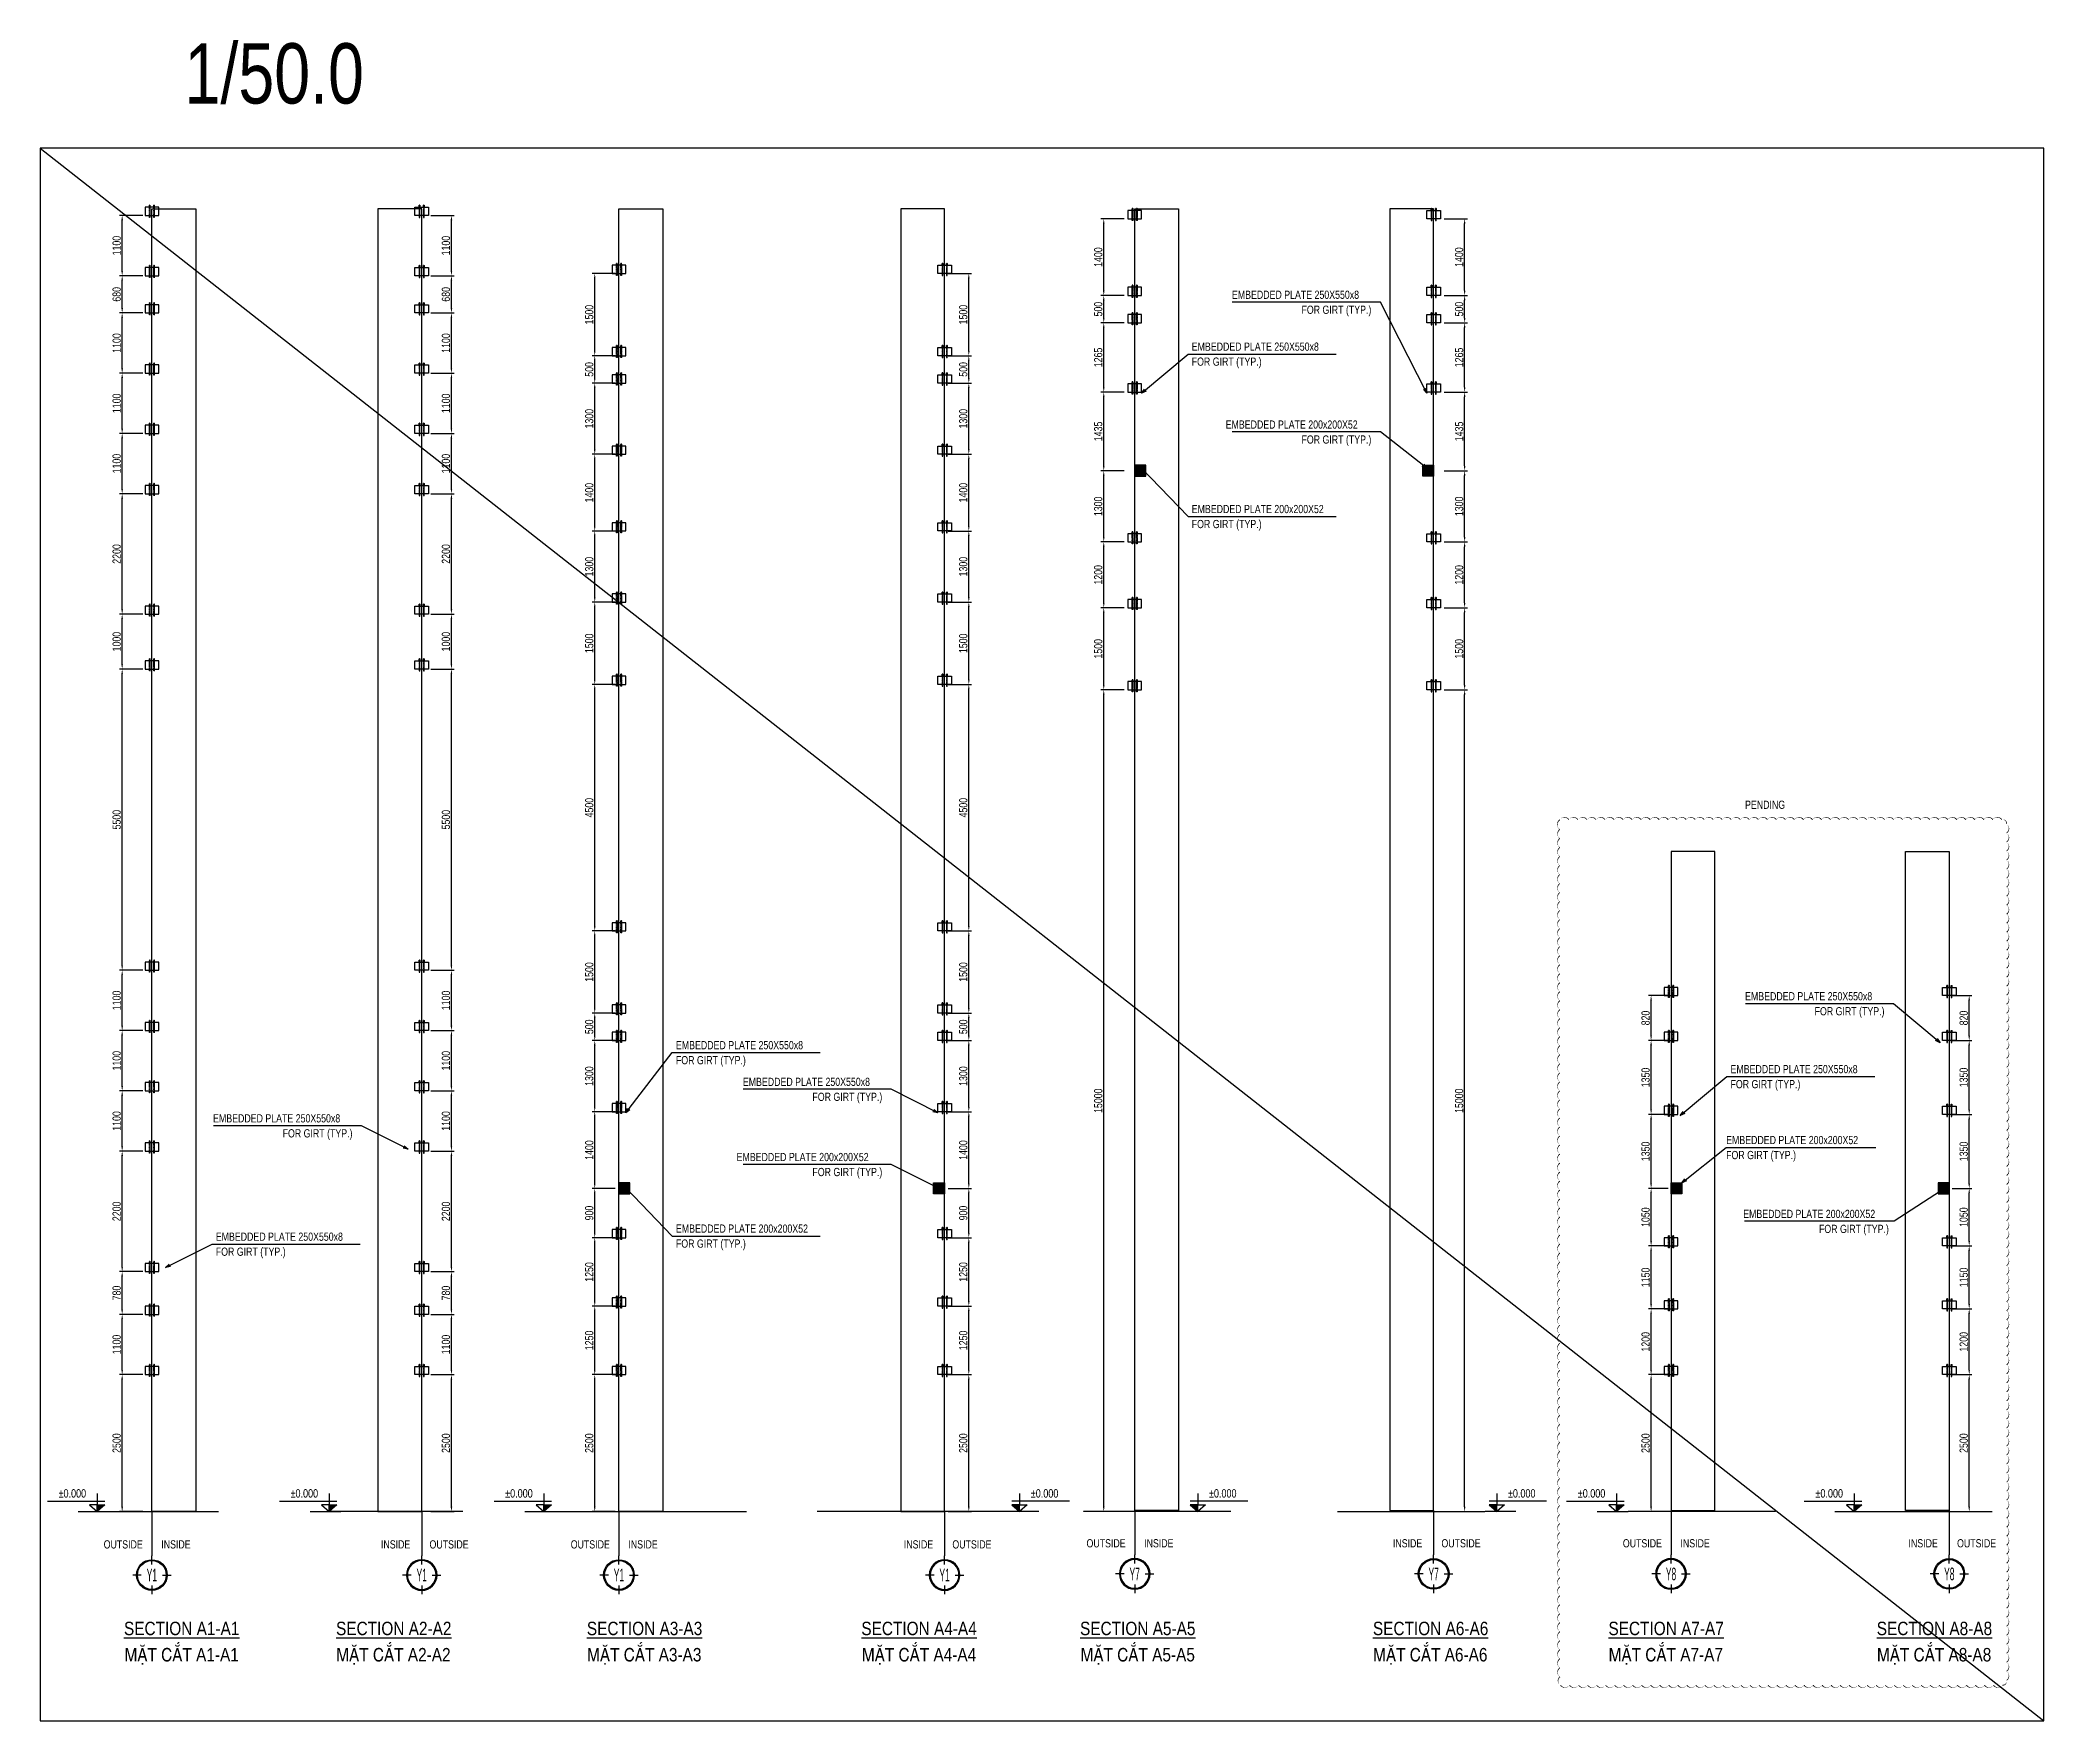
# Model space of a CAD drawing. Header units: millimetres. Extents: x -9238 to 1183474, y -200395 to 125651.
# Drawn here: x 1088140 to 1124699, y -200395 to -169712 of the extents above; entities that cross this region are included whole.
import ezdxf
from ezdxf.enums import TextEntityAlignment as Align

# ---------------------------------------------------------------- set-up
doc = ezdxf.new("R2010")
doc.units = ezdxf.units.MM
doc.header["$LTSCALE"] = 5
doc.header["$PDMODE"] = 35
doc.header["$PDSIZE"] = 5
doc.linetypes.add('CENTER', pattern=[2, 1.25, -0.25, 0.25, -0.25])
doc.linetypes.add('HIDDEN', pattern=[0.375, 0.25, -0.125])
for name, color, linetype in [('10_Steel_QHP', 7, 'Continuous'), ('18_Steel plate_QHP', 140, 'Continuous'), ('1_Gridline_QHP', 251, 'CENTER'), ('23_Rc_QHP', 54, 'Continuous'), ('2_Hidden_QHP', 8, 'HIDDEN'), ('3_Text title_QHP', 10, 'Continuous'), ('4_Text data_QHP', 255, 'Continuous'), ('6_Dim_QHP', 251, 'Continuous'), ('9_Dim_QHP', 7, 'Continuous')]:
    doc.layers.add(name, color=color, linetype=linetype)
doc.layers.add('5_Text_Revcloud_QHP', color=1, linetype='Continuous', true_color=0xff0000)
doc.styles.add('QHP drawing text', font='Vhelvcb.ttf')
doc.styles.add('VNI', font='vn_vni.shx', dxfattribs={"width": 0.8})
doc.dimstyles.new('QHP 1-50', dxfattribs={"dimscale": 50, "dimtxt": 3, "dimasz": 1.75, "dimexe": 1, "dimexo": 1, "dimgap": 0.5, "dimtad": 1, "dimdec": 0, "dimzin": 0, "dimdsep": 46, "dimtxsty": 'VNI', "dimcen": 4, "dimdle": 1, "dimclrd": 251, "dimclre": 251, "dimclrt": 255, "dimazin": 0, "dimtfac": 1, "dimtdec": 0, "dimtix": 1, "dimtmove": 2, "dimatfit": 3, "dimldrblk": 'OPEN30', "dimfxl": 7.5, "dimfxlon": 1, "dimtolj": 1, "dimtzin": 0, "dimarcsym": 0})

msp = doc.modelspace()

# ---------------------------------------------------------------- texts
at = {"layer": '3_Text title_QHP', "style": 'VNI', "width": 0.8}
for s, p in [('OUTSIDE', (1089300.7, -197247)), ('INSIDE', (1090352.1, -197247)), ('INSIDE', (1094359.9, -197247)), ('OUTSIDE', (1095245.5, -197247)), ('OUTSIDE', (1097822.1, -197247)), ('INSIDE', (1098873.5, -197247)), ('INSIDE', (1103899.1, -197247)), ('OUTSIDE', (1104784.7, -197247)), ('OUTSIDE', (1107232, -197227)), ('INSIDE', (1108283.4, -197227)), ('INSIDE', (1112821.7, -197227)), ('OUTSIDE', (1113707.4, -197227)), ('OUTSIDE', (1117016.6, -197227)), ('INSIDE', (1118068, -197227)), ('INSIDE', (1122228.5, -197227)), ('OUTSIDE', (1123114.2, -197227))]:
    msp.add_text(s, height=150, dxfattribs=at).set_placement(p)
at = {"layer": '3_Text title_QHP', "ltscale": 0.13, "style": 'QHP drawing text'}
for s, p in [('%%USECTION A1-A1', (1090723.9, -198706.8)), ('%%USECTION A2-A2', (1094592.8, -198706.8)), ('%%USECTION A3-A3', (1099169.1, -198706.8)), ('%%USECTION A4-A4', (1104176.2, -198706.8)), ('%%USECTION A5-A5', (1108166.2, -198706.8)), ('%%USECTION A6-A6', (1113509.7, -198706.8)), ('%%USECTION A7-A7', (1117806.5, -198706.8)), ('%%USECTION A8-A8', (1122701.4, -198706.8)), ('MAËT CAÉT A1-A1', (1090723.9, -199186)), ('MAËT CAÉT A2-A2', (1094586.9, -199186)), ('MAËT CAÉT A3-A3', (1099163.2, -199186)), ('MAËT CAÉT A4-A4', (1104176.2, -199186)), ('MAËT CAÉT A5-A5', (1108166.2, -199186)), ('MAËT CAÉT A6-A6', (1113503.8, -199186)), ('MAËT CAÉT A7-A7', (1117800.6, -199186)), ('MAËT CAÉT A8-A8', (1122695.5, -199186))]:
    msp.add_text(s, height=245, dxfattribs=at).set_placement(p, align=Align.MIDDLE_CENTER)
at = {"layer": '4_Text data_QHP', "color": 7, "style": 'VNI', "width": 0.8}
for s, p in [('EMBEDDED PLATE 250X550x8', (1109885.2, -174436)), ('FOR GIRT (TYP.)', (1111153.7, -174709.6)), ('EMBEDDED PLATE 250X550x8', (1109151.4, -175383.4)), ('FOR GIRT (TYP.)', (1109151.4, -175657)), ('EMBEDDED PLATE 200x200X52', (1109770.9, -176805.4)), ('FOR GIRT (TYP.)', (1111153.7, -177079)), ('EMBEDDED PLATE 200x200X52', (1109151.4, -178348)), ('FOR GIRT (TYP.)', (1109151.4, -178621.6)), ('EMBEDDED PLATE 250X550x8', (1119246.8, -187241.3)), ('FOR GIRT (TYP.)', (1120515.4, -187514.9)), ('EMBEDDED PLATE 250X550x8', (1099741.5, -188134.3)), ('FOR GIRT (TYP.)', (1099741.5, -188407.9)), ('EMBEDDED PLATE 250X550x8', (1118981.1, -188571.6)), ('EMBEDDED PLATE 250X550x8', (1100962.5, -188803.9)), ('FOR GIRT (TYP.)', (1102231.1, -189077.5)), ('FOR GIRT (TYP.)', (1118981.1, -188845.2)), ('EMBEDDED PLATE 250X550x8', (1091297.2, -189470)), ('FOR GIRT (TYP.)', (1092565.7, -189743.6)), ('EMBEDDED PLATE 200x200X52', (1118901.3, -189866.4)), ('EMBEDDED PLATE 200x200X52', (1100848.2, -190176.4)), ('FOR GIRT (TYP.)', (1118901.3, -190140)), ('FOR GIRT (TYP.)', (1102231.1, -190450)), ('EMBEDDED PLATE 200x200X52', (1119212.4, -191214.4)), ('EMBEDDED PLATE 250X550x8', (1091346.2, -191630.5)), ('EMBEDDED PLATE 200x200X52', (1099741.5, -191483)), ('FOR GIRT (TYP.)', (1120595.3, -191488)), ('FOR GIRT (TYP.)', (1091346.2, -191904.1)), ('FOR GIRT (TYP.)', (1099741.5, -191756.6))]:
    msp.add_text(s, height=150, dxfattribs=at).set_placement(p)
at = {"layer": '5_Text_Revcloud_QHP', "style": 'VNI', "width": 0.8}
msp.add_text('PENDING', height=150, dxfattribs=at).set_placement((1119246.8, -183746.1))

# ---------------------------------------------------------------- blocks, each defined once
blk = doc.blocks.new('Khunug Model')
at = {"layer": 'Defpoints'}
blk.add_lwpolyline([(0, -574.23), (731.17, -574.23), (731.17, 0), (0, 0)], close=True, dxfattribs=at)
at = {"layer": 'Defpoints', "style": 'VNI', "width": 0.8}
blk.add_attdef('X', (52.73, 16.26), '', height=22, dxfattribs=at)
blk = doc.blocks.new('*U3')
blk.add_hatch(color=1).paths.add_polyline_path([(-1, 1.75), (-3, 0), (-3, 1.75)])
at = {"color": 1}
for p, q in [((-16, 2.75), (-3, 2.75)), ((-8, 0), (0, 0)), ((-3, 4.75), (-3, 1.75)), ((-3, 2.75), (-1, 2.75))]:
    blk.add_line(p, q, dxfattribs=at)
blk.add_lwpolyline([(-3, 1.75), (-5, 1.75), (-3, 0)], dxfattribs=at)
blk.add_lwpolyline([(-1, 1.75), (-3, 0), (-3, 1.75)], close=True, dxfattribs=at)
at = {"layer": '4_Text data_QHP', "style": 'VNI', "width": 0.8}
for tag, p in [('CODE', (-9.5, 4.75)), ('(C.H)', (-12.5, 0.75))]:
    blk.add_attdef(tag, text='', height=2.2, dxfattribs=at).set_placement(p, align=Align.MIDDLE_CENTER)
blk = doc.blocks.new('QHP_GRIDLINE_TAG')
at = {"layer": '3_Text title_QHP', "color": 7}
blk.add_circle((0, 0), 3.75, dxfattribs=at)
at = {"layer": '6_Dim_QHP'}
for p, q in [((-2.75, 0), (-5, 0)), ((0, 2.75), (0, 5)), ((2.75, 0), (5, 0)), ((0, -2.75), (0, -5))]:
    blk.add_line(p, q, dxfattribs=at)
blk.add_circle((0, 0), 4, dxfattribs=at)
at = {"layer": '3_Text title_QHP', "style": 'VNI', "width": 0.5}
blk.add_attdef('SYMBOL', text='', height=3.3, dxfattribs=at).set_placement((0, 0), align=Align.MIDDLE_CENTER)
blk = doc.blocks.new('A$C7a43958b')
at = {"color": 6}
for points in [[(-45, 150), (-35, 150), (-35, 185), (-45, 185)], [(-45, 0), (-35, 0), (-35, -35), (-45, -35)], [(35, 150), (45, 150), (45, 185), (35, 185)], [(35, 0), (45, 0), (45, -35), (35, -35)]]:
    blk.add_lwpolyline(points, close=True, dxfattribs=at)
at = {"layer": '18_Steel plate_QHP'}
blk.add_lwpolyline([(-125, 0), (125, 0), (125, 150), (-125, 150)], close=True, dxfattribs=at)
at = {"layer": '1_Gridline_QHP'}
for p, q in [((-40, 190), (-40, -40)), ((40, 190), (40, -40))]:
    blk.add_line(p, q, dxfattribs=at)
at = {"layer": '2_Hidden_QHP'}
for points in [[(-45, -35), (-45, 185), (-35, 185), (-35, -35)], [(35, -35), (35, 185), (45, 185), (45, -35)]]:
    blk.add_lwpolyline(points, close=True, dxfattribs=at)
blk = doc.blocks.new('*D11')
at = {"layer": '9_Dim_QHP', "color": 251, "lineweight": -2, "transparency": 16777216}
for p, q in [((1090013, -194074), (1089588, -194074)), ((1089638, -196486), (1089638, -194161)), ((1090013, -196574), (1089588, -196574))]:
    blk.add_line(p, q, dxfattribs=at)
at = {"layer": '9_Dim_QHP', "color": 251, "transparency": 16777216}
for points in [[(1089623, -194161), (1089653, -194161), (1089638, -194074)], [(1089623, -196486), (1089653, -196486), (1089638, -196574)]]:
    blk.add_solid(points, dxfattribs=at)
at = {"layer": 'Defpoints', "color": 0, "transparency": 16777216}
for p in [(1089638, -194074), (1090180, -194074), (1090180, -196574)]:
    blk.add_point(p, dxfattribs=at)
at = {"layer": '9_Dim_QHP', "color": 255, "transparency": 16777216, "insert": (1089538, -195324), "char_height": 150, "attachment_point": 5, "rotation": 90, "style": 'VNI'}
blk.add_mtext('\\A1;2500', dxfattribs=at)
blk = doc.blocks.new('_Open30')
at = {"lineweight": -2}
for p, q in [((-1, 0.27), (0, 0)), ((0, 0), (-1, -0.27)), ((0, 0), (-1, 0))]:
    blk.add_line(p, q, dxfattribs=at)
blk = doc.blocks.new('*D12')
at = {"layer": '9_Dim_QHP', "color": 251, "lineweight": -2, "transparency": 16777216}
for p, q in [((1090013, -192974), (1089588, -192974)), ((1089638, -193986), (1089638, -193061)), ((1090013, -194074), (1089588, -194074))]:
    blk.add_line(p, q, dxfattribs=at)
at = {"layer": '9_Dim_QHP', "color": 251, "transparency": 16777216}
for points in [[(1089623, -193061), (1089653, -193061), (1089638, -192974)], [(1089623, -193986), (1089653, -193986), (1089638, -194074)]]:
    blk.add_solid(points, dxfattribs=at)
at = {"layer": 'Defpoints', "color": 0, "transparency": 16777216}
for p in [(1089638, -192974), (1090180, -192974), (1090180, -194074)]:
    blk.add_point(p, dxfattribs=at)
at = {"layer": '9_Dim_QHP', "color": 255, "transparency": 16777216, "insert": (1089538, -193524), "char_height": 150, "attachment_point": 5, "rotation": 90, "style": 'VNI'}
blk.add_mtext('\\A1;1100', dxfattribs=at)
blk = doc.blocks.new('*D13')
at = {"layer": '9_Dim_QHP', "color": 251, "lineweight": -2, "transparency": 16777216}
for p, q in [((1090013, -192193), (1089588, -192193)), ((1089638, -192886), (1089638, -192281)), ((1090013, -192974), (1089588, -192974))]:
    blk.add_line(p, q, dxfattribs=at)
at = {"layer": '9_Dim_QHP', "color": 251, "transparency": 16777216}
for points in [[(1089623, -192281), (1089653, -192281), (1089638, -192193)], [(1089623, -192886), (1089653, -192886), (1089638, -192974)]]:
    blk.add_solid(points, dxfattribs=at)
at = {"layer": 'Defpoints', "color": 0, "transparency": 16777216}
for p in [(1089638, -192193), (1090180, -192193), (1090180, -192974)]:
    blk.add_point(p, dxfattribs=at)
at = {"layer": '9_Dim_QHP', "color": 255, "transparency": 16777216, "insert": (1089538, -192584), "char_height": 150, "attachment_point": 5, "rotation": 90, "style": 'VNI'}
blk.add_mtext('\\A1;780', dxfattribs=at)
blk = doc.blocks.new('*D14')
at = {"layer": '9_Dim_QHP', "color": 251, "lineweight": -2, "transparency": 16777216}
for p, q in [((1090013, -189993), (1089588, -189993)), ((1089638, -192106), (1089638, -190081)), ((1090013, -192193), (1089588, -192193))]:
    blk.add_line(p, q, dxfattribs=at)
at = {"layer": '9_Dim_QHP', "color": 251, "transparency": 16777216}
for points in [[(1089623, -190081), (1089653, -190081), (1089638, -189993)], [(1089623, -192106), (1089653, -192106), (1089638, -192193)]]:
    blk.add_solid(points, dxfattribs=at)
at = {"layer": 'Defpoints', "color": 0, "transparency": 16777216}
for p in [(1089638, -189993), (1090180, -189993), (1090180, -192193)]:
    blk.add_point(p, dxfattribs=at)
at = {"layer": '9_Dim_QHP', "color": 255, "transparency": 16777216, "insert": (1089538, -191093), "char_height": 150, "attachment_point": 5, "rotation": 90, "style": 'VNI'}
blk.add_mtext('\\A1;2200', dxfattribs=at)
blk = doc.blocks.new('*D15')
at = {"layer": '9_Dim_QHP', "color": 251, "lineweight": -2, "transparency": 16777216}
for p, q in [((1090013, -188893), (1089588, -188893)), ((1089638, -189906), (1089638, -188981)), ((1090013, -189993), (1089588, -189993))]:
    blk.add_line(p, q, dxfattribs=at)
at = {"layer": '9_Dim_QHP', "color": 251, "transparency": 16777216}
for points in [[(1089623, -188981), (1089653, -188981), (1089638, -188893)], [(1089623, -189906), (1089653, -189906), (1089638, -189993)]]:
    blk.add_solid(points, dxfattribs=at)
at = {"layer": 'Defpoints', "color": 0, "transparency": 16777216}
for p in [(1089638, -188893), (1090180, -188893), (1090180, -189993)]:
    blk.add_point(p, dxfattribs=at)
at = {"layer": '9_Dim_QHP', "color": 255, "transparency": 16777216, "insert": (1089538, -189443), "char_height": 150, "attachment_point": 5, "rotation": 90, "style": 'VNI'}
blk.add_mtext('\\A1;1100', dxfattribs=at)
blk = doc.blocks.new('*D16')
at = {"layer": '9_Dim_QHP', "color": 251, "lineweight": -2, "transparency": 16777216}
for p, q in [((1090013, -187793), (1089588, -187793)), ((1089638, -188806), (1089638, -187881)), ((1090013, -188893), (1089588, -188893))]:
    blk.add_line(p, q, dxfattribs=at)
at = {"layer": '9_Dim_QHP', "color": 251, "transparency": 16777216}
for points in [[(1089623, -187881), (1089653, -187881), (1089638, -187793)], [(1089623, -188806), (1089653, -188806), (1089638, -188893)]]:
    blk.add_solid(points, dxfattribs=at)
at = {"layer": 'Defpoints', "color": 0, "transparency": 16777216}
for p in [(1089638, -187793), (1090180, -187793), (1090180, -188893)]:
    blk.add_point(p, dxfattribs=at)
at = {"layer": '9_Dim_QHP', "color": 255, "transparency": 16777216, "insert": (1089538, -188343), "char_height": 150, "attachment_point": 5, "rotation": 90, "style": 'VNI'}
blk.add_mtext('\\A1;1100', dxfattribs=at)
blk = doc.blocks.new('*D17')
at = {"layer": '9_Dim_QHP', "color": 251, "lineweight": -2, "transparency": 16777216}
for p, q in [((1090013, -186693), (1089588, -186693)), ((1089638, -187706), (1089638, -186781)), ((1090013, -187793), (1089588, -187793))]:
    blk.add_line(p, q, dxfattribs=at)
at = {"layer": '9_Dim_QHP', "color": 251, "transparency": 16777216}
for points in [[(1089623, -186781), (1089653, -186781), (1089638, -186693)], [(1089623, -187706), (1089653, -187706), (1089638, -187793)]]:
    blk.add_solid(points, dxfattribs=at)
at = {"layer": 'Defpoints', "color": 0, "transparency": 16777216}
for p in [(1089638, -186693), (1090180, -186693), (1090180, -187793)]:
    blk.add_point(p, dxfattribs=at)
at = {"layer": '9_Dim_QHP', "color": 255, "transparency": 16777216, "insert": (1089538, -187243), "char_height": 150, "attachment_point": 5, "rotation": 90, "style": 'VNI'}
blk.add_mtext('\\A1;1100', dxfattribs=at)
blk = doc.blocks.new('*D18')
at = {"layer": '9_Dim_QHP', "color": 251, "lineweight": -2, "transparency": 16777216}
for p, q in [((1090013, -181193), (1089588, -181193)), ((1089638, -186606), (1089638, -181281)), ((1090013, -186693), (1089588, -186693))]:
    blk.add_line(p, q, dxfattribs=at)
at = {"layer": '9_Dim_QHP', "color": 251, "transparency": 16777216}
for points in [[(1089623, -181281), (1089653, -181281), (1089638, -181193)], [(1089623, -186606), (1089653, -186606), (1089638, -186693)]]:
    blk.add_solid(points, dxfattribs=at)
at = {"layer": 'Defpoints', "color": 0, "transparency": 16777216}
for p in [(1089638, -181193), (1090180, -181193), (1090180, -186693)]:
    blk.add_point(p, dxfattribs=at)
at = {"layer": '9_Dim_QHP', "color": 255, "transparency": 16777216, "insert": (1089538, -183943), "char_height": 150, "attachment_point": 5, "rotation": 90, "style": 'VNI'}
blk.add_mtext('\\A1;5500', dxfattribs=at)
blk = doc.blocks.new('*D19')
at = {"layer": '9_Dim_QHP', "color": 251, "lineweight": -2, "transparency": 16777216}
for p, q in [((1090013, -180193), (1089588, -180193)), ((1089638, -181106), (1089638, -180281)), ((1090013, -181193), (1089588, -181193))]:
    blk.add_line(p, q, dxfattribs=at)
at = {"layer": '9_Dim_QHP', "color": 251, "transparency": 16777216}
for points in [[(1089623, -180281), (1089653, -180281), (1089638, -180193)], [(1089623, -181106), (1089653, -181106), (1089638, -181193)]]:
    blk.add_solid(points, dxfattribs=at)
at = {"layer": 'Defpoints', "color": 0, "transparency": 16777216}
for p in [(1089638, -180193), (1090180, -180193), (1090180, -181193)]:
    blk.add_point(p, dxfattribs=at)
at = {"layer": '9_Dim_QHP', "color": 255, "transparency": 16777216, "insert": (1089538, -180693), "char_height": 150, "attachment_point": 5, "rotation": 90, "style": 'VNI'}
blk.add_mtext('\\A1;1000', dxfattribs=at)
blk = doc.blocks.new('*D20')
at = {"layer": '9_Dim_QHP', "color": 251, "lineweight": -2, "transparency": 16777216}
for p, q in [((1090013, -177993), (1089588, -177993)), ((1089638, -180106), (1089638, -178081)), ((1090013, -180193), (1089588, -180193))]:
    blk.add_line(p, q, dxfattribs=at)
at = {"layer": '9_Dim_QHP', "color": 251, "transparency": 16777216}
for points in [[(1089623, -178081), (1089653, -178081), (1089638, -177993)], [(1089623, -180106), (1089653, -180106), (1089638, -180193)]]:
    blk.add_solid(points, dxfattribs=at)
at = {"layer": 'Defpoints', "color": 0, "transparency": 16777216}
for p in [(1089638, -177993), (1090180, -177993), (1090180, -180193)]:
    blk.add_point(p, dxfattribs=at)
at = {"layer": '9_Dim_QHP', "color": 255, "transparency": 16777216, "insert": (1089538, -179093), "char_height": 150, "attachment_point": 5, "rotation": 90, "style": 'VNI'}
blk.add_mtext('\\A1;2200', dxfattribs=at)
blk = doc.blocks.new('*D21')
at = {"layer": '9_Dim_QHP', "color": 251, "lineweight": -2, "transparency": 16777216}
for p, q in [((1090013, -176893), (1089588, -176893)), ((1089638, -177906), (1089638, -176981)), ((1090013, -177993), (1089588, -177993))]:
    blk.add_line(p, q, dxfattribs=at)
at = {"layer": '9_Dim_QHP', "color": 251, "transparency": 16777216}
for points in [[(1089623, -176981), (1089653, -176981), (1089638, -176893)], [(1089623, -177906), (1089653, -177906), (1089638, -177993)]]:
    blk.add_solid(points, dxfattribs=at)
at = {"layer": 'Defpoints', "color": 0, "transparency": 16777216}
for p in [(1089638, -176893), (1090180, -176893), (1090180, -177993)]:
    blk.add_point(p, dxfattribs=at)
at = {"layer": '9_Dim_QHP', "color": 255, "transparency": 16777216, "insert": (1089538, -177443), "char_height": 150, "attachment_point": 5, "rotation": 90, "style": 'VNI'}
blk.add_mtext('\\A1;1100', dxfattribs=at)
blk = doc.blocks.new('*D22')
at = {"layer": '9_Dim_QHP', "color": 251, "lineweight": -2, "transparency": 16777216}
for p, q in [((1090013, -175793), (1089588, -175793)), ((1089638, -176806), (1089638, -175881)), ((1090013, -176893), (1089588, -176893))]:
    blk.add_line(p, q, dxfattribs=at)
at = {"layer": '9_Dim_QHP', "color": 251, "transparency": 16777216}
for points in [[(1089623, -175881), (1089653, -175881), (1089638, -175793)], [(1089623, -176806), (1089653, -176806), (1089638, -176893)]]:
    blk.add_solid(points, dxfattribs=at)
at = {"layer": 'Defpoints', "color": 0, "transparency": 16777216}
for p in [(1089638, -175793), (1090180, -175793), (1090180, -176893)]:
    blk.add_point(p, dxfattribs=at)
at = {"layer": '9_Dim_QHP', "color": 255, "transparency": 16777216, "insert": (1089538, -176343), "char_height": 150, "attachment_point": 5, "rotation": 90, "style": 'VNI'}
blk.add_mtext('\\A1;1100', dxfattribs=at)
blk = doc.blocks.new('*D23')
at = {"layer": '9_Dim_QHP', "color": 251, "lineweight": -2, "transparency": 16777216}
for p, q in [((1090013, -174693), (1089588, -174693)), ((1089638, -175706), (1089638, -174781)), ((1090013, -175793), (1089588, -175793))]:
    blk.add_line(p, q, dxfattribs=at)
at = {"layer": '9_Dim_QHP', "color": 251, "transparency": 16777216}
for points in [[(1089623, -174781), (1089653, -174781), (1089638, -174693)], [(1089623, -175706), (1089653, -175706), (1089638, -175793)]]:
    blk.add_solid(points, dxfattribs=at)
at = {"layer": 'Defpoints', "color": 0, "transparency": 16777216}
for p in [(1089638, -174693), (1090180, -174693), (1090180, -175793)]:
    blk.add_point(p, dxfattribs=at)
at = {"layer": '9_Dim_QHP', "color": 255, "transparency": 16777216, "insert": (1089538, -175243), "char_height": 150, "attachment_point": 5, "rotation": 90, "style": 'VNI'}
blk.add_mtext('\\A1;1100', dxfattribs=at)
blk = doc.blocks.new('*D24')
at = {"layer": '9_Dim_QHP', "color": 251, "lineweight": -2, "transparency": 16777216}
for p, q in [((1090013, -174014), (1089588, -174014)), ((1089638, -174606), (1089638, -174101)), ((1090013, -174693), (1089588, -174693))]:
    blk.add_line(p, q, dxfattribs=at)
at = {"layer": '9_Dim_QHP', "color": 251, "transparency": 16777216}
for points in [[(1089623, -174101), (1089653, -174101), (1089638, -174014)], [(1089623, -174606), (1089653, -174606), (1089638, -174693)]]:
    blk.add_solid(points, dxfattribs=at)
at = {"layer": 'Defpoints', "color": 0, "transparency": 16777216}
for p in [(1089638, -174014), (1090180, -174014), (1090180, -174693)]:
    blk.add_point(p, dxfattribs=at)
at = {"layer": '9_Dim_QHP', "color": 255, "transparency": 16777216, "insert": (1089538, -174354), "char_height": 150, "attachment_point": 5, "rotation": 90, "style": 'VNI'}
blk.add_mtext('\\A1;680', dxfattribs=at)
blk = doc.blocks.new('*D25')
at = {"layer": '9_Dim_QHP', "color": 251, "lineweight": -2, "transparency": 16777216}
for p, q in [((1090013, -172914), (1089588, -172914)), ((1089638, -173926), (1089638, -173001)), ((1090013, -174014), (1089588, -174014))]:
    blk.add_line(p, q, dxfattribs=at)
at = {"layer": '9_Dim_QHP', "color": 251, "transparency": 16777216}
for points in [[(1089623, -173001), (1089653, -173001), (1089638, -172914)], [(1089623, -173926), (1089653, -173926), (1089638, -174014)]]:
    blk.add_solid(points, dxfattribs=at)
at = {"layer": 'Defpoints', "color": 0, "transparency": 16777216}
for p in [(1089638, -172914), (1090180, -172914), (1090180, -174014)]:
    blk.add_point(p, dxfattribs=at)
at = {"layer": '9_Dim_QHP', "color": 255, "transparency": 16777216, "insert": (1089538, -173464), "char_height": 150, "attachment_point": 5, "rotation": 90, "style": 'VNI'}
blk.add_mtext('\\A1;1100', dxfattribs=at)
blk = doc.blocks.new('*D26')
at = {"layer": '9_Dim_QHP', "color": 251, "lineweight": -2, "transparency": 16777216}
for p, q in [((1095270, -194074), (1095695, -194074)), ((1095645, -196486), (1095645, -194161)), ((1095270, -196574), (1095695, -196574))]:
    blk.add_line(p, q, dxfattribs=at)
at = {"layer": '9_Dim_QHP', "color": 251, "transparency": 16777216}
for points in [[(1095631, -194161), (1095660, -194161), (1095645, -194074)], [(1095631, -196486), (1095660, -196486), (1095645, -196574)]]:
    blk.add_solid(points, dxfattribs=at)
at = {"layer": 'Defpoints', "color": 0, "transparency": 16777216}
for p in [(1095103, -194074), (1095645, -194074), (1095103, -196574)]:
    blk.add_point(p, dxfattribs=at)
at = {"layer": '9_Dim_QHP', "color": 255, "transparency": 16777216, "insert": (1095545, -195324), "char_height": 150, "attachment_point": 5, "rotation": 90, "style": 'VNI'}
blk.add_mtext('\\A1;2500', dxfattribs=at)
blk = doc.blocks.new('*D27')
at = {"layer": '9_Dim_QHP', "color": 251, "lineweight": -2, "transparency": 16777216}
for p, q in [((1095270, -192974), (1095695, -192974)), ((1095645, -193986), (1095645, -193061)), ((1095270, -194074), (1095695, -194074))]:
    blk.add_line(p, q, dxfattribs=at)
at = {"layer": '9_Dim_QHP', "color": 251, "transparency": 16777216}
for points in [[(1095631, -193061), (1095660, -193061), (1095645, -192974)], [(1095631, -193986), (1095660, -193986), (1095645, -194074)]]:
    blk.add_solid(points, dxfattribs=at)
at = {"layer": 'Defpoints', "color": 0, "transparency": 16777216}
for p in [(1095103, -192974), (1095645, -192974), (1095103, -194074)]:
    blk.add_point(p, dxfattribs=at)
at = {"layer": '9_Dim_QHP', "color": 255, "transparency": 16777216, "insert": (1095545, -193524), "char_height": 150, "attachment_point": 5, "rotation": 90, "style": 'VNI'}
blk.add_mtext('\\A1;1100', dxfattribs=at)
blk = doc.blocks.new('*D28')
at = {"layer": '9_Dim_QHP', "color": 251, "lineweight": -2, "transparency": 16777216}
for p, q in [((1095270, -192193), (1095695, -192193)), ((1095645, -192886), (1095645, -192281)), ((1095270, -192974), (1095695, -192974))]:
    blk.add_line(p, q, dxfattribs=at)
at = {"layer": '9_Dim_QHP', "color": 251, "transparency": 16777216}
for points in [[(1095631, -192281), (1095660, -192281), (1095645, -192193)], [(1095631, -192886), (1095660, -192886), (1095645, -192974)]]:
    blk.add_solid(points, dxfattribs=at)
at = {"layer": 'Defpoints', "color": 0, "transparency": 16777216}
for p in [(1095103, -192193), (1095645, -192193), (1095103, -192974)]:
    blk.add_point(p, dxfattribs=at)
at = {"layer": '9_Dim_QHP', "color": 255, "transparency": 16777216, "insert": (1095545, -192584), "char_height": 150, "attachment_point": 5, "rotation": 90, "style": 'VNI'}
blk.add_mtext('\\A1;780', dxfattribs=at)
blk = doc.blocks.new('*D29')
at = {"layer": '9_Dim_QHP', "color": 251, "lineweight": -2, "transparency": 16777216}
for p, q in [((1095270, -189993), (1095695, -189993)), ((1095645, -192106), (1095645, -190081)), ((1095270, -192193), (1095695, -192193))]:
    blk.add_line(p, q, dxfattribs=at)
at = {"layer": '9_Dim_QHP', "color": 251, "transparency": 16777216}
for points in [[(1095631, -190081), (1095660, -190081), (1095645, -189993)], [(1095631, -192106), (1095660, -192106), (1095645, -192193)]]:
    blk.add_solid(points, dxfattribs=at)
at = {"layer": 'Defpoints', "color": 0, "transparency": 16777216}
for p in [(1095103, -189993), (1095645, -189993), (1095103, -192193)]:
    blk.add_point(p, dxfattribs=at)
at = {"layer": '9_Dim_QHP', "color": 255, "transparency": 16777216, "insert": (1095545, -191093), "char_height": 150, "attachment_point": 5, "rotation": 90, "style": 'VNI'}
blk.add_mtext('\\A1;2200', dxfattribs=at)
blk = doc.blocks.new('*D30')
at = {"layer": '9_Dim_QHP', "color": 251, "lineweight": -2, "transparency": 16777216}
for p, q in [((1095270, -188893), (1095695, -188893)), ((1095645, -189906), (1095645, -188981)), ((1095270, -189993), (1095695, -189993))]:
    blk.add_line(p, q, dxfattribs=at)
at = {"layer": '9_Dim_QHP', "color": 251, "transparency": 16777216}
for points in [[(1095631, -188981), (1095660, -188981), (1095645, -188893)], [(1095631, -189906), (1095660, -189906), (1095645, -189993)]]:
    blk.add_solid(points, dxfattribs=at)
at = {"layer": 'Defpoints', "color": 0, "transparency": 16777216}
for p in [(1095103, -188893), (1095645, -188893), (1095103, -189993)]:
    blk.add_point(p, dxfattribs=at)
at = {"layer": '9_Dim_QHP', "color": 255, "transparency": 16777216, "insert": (1095545, -189443), "char_height": 150, "attachment_point": 5, "rotation": 90, "style": 'VNI'}
blk.add_mtext('\\A1;1100', dxfattribs=at)
blk = doc.blocks.new('*D31')
at = {"layer": '9_Dim_QHP', "color": 251, "lineweight": -2, "transparency": 16777216}
for p, q in [((1095270, -187793), (1095695, -187793)), ((1095645, -188806), (1095645, -187881)), ((1095270, -188893), (1095695, -188893))]:
    blk.add_line(p, q, dxfattribs=at)
at = {"layer": '9_Dim_QHP', "color": 251, "transparency": 16777216}
for points in [[(1095631, -187881), (1095660, -187881), (1095645, -187793)], [(1095631, -188806), (1095660, -188806), (1095645, -188893)]]:
    blk.add_solid(points, dxfattribs=at)
at = {"layer": 'Defpoints', "color": 0, "transparency": 16777216}
for p in [(1095103, -187793), (1095645, -187793), (1095103, -188893)]:
    blk.add_point(p, dxfattribs=at)
at = {"layer": '9_Dim_QHP', "color": 255, "transparency": 16777216, "insert": (1095545, -188343), "char_height": 150, "attachment_point": 5, "rotation": 90, "style": 'VNI'}
blk.add_mtext('\\A1;1100', dxfattribs=at)
blk = doc.blocks.new('*D32')
at = {"layer": '9_Dim_QHP', "color": 251, "lineweight": -2, "transparency": 16777216}
for p, q in [((1095270, -186693), (1095695, -186693)), ((1095645, -187706), (1095645, -186781)), ((1095270, -187793), (1095695, -187793))]:
    blk.add_line(p, q, dxfattribs=at)
at = {"layer": '9_Dim_QHP', "color": 251, "transparency": 16777216}
for points in [[(1095631, -186781), (1095660, -186781), (1095645, -186693)], [(1095631, -187706), (1095660, -187706), (1095645, -187793)]]:
    blk.add_solid(points, dxfattribs=at)
at = {"layer": 'Defpoints', "color": 0, "transparency": 16777216}
for p in [(1095103, -186693), (1095645, -186693), (1095103, -187793)]:
    blk.add_point(p, dxfattribs=at)
at = {"layer": '9_Dim_QHP', "color": 255, "transparency": 16777216, "insert": (1095545, -187243), "char_height": 150, "attachment_point": 5, "rotation": 90, "style": 'VNI'}
blk.add_mtext('\\A1;1100', dxfattribs=at)
blk = doc.blocks.new('*D33')
at = {"layer": '9_Dim_QHP', "color": 251, "lineweight": -2, "transparency": 16777216}
for p, q in [((1095270, -181193), (1095695, -181193)), ((1095645, -186606), (1095645, -181281)), ((1095270, -186693), (1095695, -186693))]:
    blk.add_line(p, q, dxfattribs=at)
at = {"layer": '9_Dim_QHP', "color": 251, "transparency": 16777216}
for points in [[(1095631, -181281), (1095660, -181281), (1095645, -181193)], [(1095631, -186606), (1095660, -186606), (1095645, -186693)]]:
    blk.add_solid(points, dxfattribs=at)
at = {"layer": 'Defpoints', "color": 0, "transparency": 16777216}
for p in [(1095103, -181193), (1095645, -181193), (1095103, -186693)]:
    blk.add_point(p, dxfattribs=at)
at = {"layer": '9_Dim_QHP', "color": 255, "transparency": 16777216, "insert": (1095545, -183943), "char_height": 150, "attachment_point": 5, "rotation": 90, "style": 'VNI'}
blk.add_mtext('\\A1;5500', dxfattribs=at)
blk = doc.blocks.new('*D34')
at = {"layer": '9_Dim_QHP', "color": 251, "lineweight": -2, "transparency": 16777216}
for p, q in [((1095270, -180193), (1095695, -180193)), ((1095645, -181106), (1095645, -180281)), ((1095270, -181193), (1095695, -181193))]:
    blk.add_line(p, q, dxfattribs=at)
at = {"layer": '9_Dim_QHP', "color": 251, "transparency": 16777216}
for points in [[(1095631, -180281), (1095660, -180281), (1095645, -180193)], [(1095631, -181106), (1095660, -181106), (1095645, -181193)]]:
    blk.add_solid(points, dxfattribs=at)
at = {"layer": 'Defpoints', "color": 0, "transparency": 16777216}
for p in [(1095103, -180193), (1095645, -180193), (1095103, -181193)]:
    blk.add_point(p, dxfattribs=at)
at = {"layer": '9_Dim_QHP', "color": 255, "transparency": 16777216, "insert": (1095545, -180693), "char_height": 150, "attachment_point": 5, "rotation": 90, "style": 'VNI'}
blk.add_mtext('\\A1;1000', dxfattribs=at)
blk = doc.blocks.new('*D35')
at = {"layer": '9_Dim_QHP', "color": 251, "lineweight": -2, "transparency": 16777216}
for p, q in [((1095270, -177993), (1095695, -177993)), ((1095645, -180106), (1095645, -178081)), ((1095270, -180193), (1095695, -180193))]:
    blk.add_line(p, q, dxfattribs=at)
at = {"layer": '9_Dim_QHP', "color": 251, "transparency": 16777216}
for points in [[(1095631, -178081), (1095660, -178081), (1095645, -177993)], [(1095631, -180106), (1095660, -180106), (1095645, -180193)]]:
    blk.add_solid(points, dxfattribs=at)
at = {"layer": 'Defpoints', "color": 0, "transparency": 16777216}
for p in [(1095103, -177993), (1095645, -177993), (1095103, -180193)]:
    blk.add_point(p, dxfattribs=at)
at = {"layer": '9_Dim_QHP', "color": 255, "transparency": 16777216, "insert": (1095545, -179093), "char_height": 150, "attachment_point": 5, "rotation": 90, "style": 'VNI'}
blk.add_mtext('\\A1;2200', dxfattribs=at)
blk = doc.blocks.new('*D36')
at = {"layer": '9_Dim_QHP', "color": 251, "lineweight": -2, "transparency": 16777216}
for p, q in [((1095270, -176893), (1095695, -176893)), ((1095645, -177906), (1095645, -176981)), ((1095270, -177993), (1095695, -177993))]:
    blk.add_line(p, q, dxfattribs=at)
at = {"layer": '9_Dim_QHP', "color": 251, "transparency": 16777216}
for points in [[(1095631, -176981), (1095660, -176981), (1095645, -176893)], [(1095631, -177906), (1095660, -177906), (1095645, -177993)]]:
    blk.add_solid(points, dxfattribs=at)
at = {"layer": 'Defpoints', "color": 0, "transparency": 16777216}
for p in [(1095103, -176893), (1095645, -176893), (1095103, -177993)]:
    blk.add_point(p, dxfattribs=at)
at = {"layer": '9_Dim_QHP', "color": 255, "transparency": 16777216, "insert": (1095545, -177443), "char_height": 150, "attachment_point": 5, "rotation": 90, "style": 'VNI'}
blk.add_mtext('\\A1;1100', dxfattribs=at)
blk = doc.blocks.new('*D37')
at = {"layer": '9_Dim_QHP', "color": 251, "lineweight": -2, "transparency": 16777216}
for p, q in [((1095270, -175793), (1095695, -175793)), ((1095645, -176806), (1095645, -175881)), ((1095270, -176893), (1095695, -176893))]:
    blk.add_line(p, q, dxfattribs=at)
at = {"layer": '9_Dim_QHP', "color": 251, "transparency": 16777216}
for points in [[(1095631, -175881), (1095660, -175881), (1095645, -175793)], [(1095631, -176806), (1095660, -176806), (1095645, -176893)]]:
    blk.add_solid(points, dxfattribs=at)
at = {"layer": 'Defpoints', "color": 0, "transparency": 16777216}
for p in [(1095103, -175793), (1095645, -175793), (1095103, -176893)]:
    blk.add_point(p, dxfattribs=at)
at = {"layer": '9_Dim_QHP', "color": 255, "transparency": 16777216, "insert": (1095545, -176343), "char_height": 150, "attachment_point": 5, "rotation": 90, "style": 'VNI'}
blk.add_mtext('\\A1;1100', dxfattribs=at)
blk = doc.blocks.new('*D38')
at = {"layer": '9_Dim_QHP', "color": 251, "lineweight": -2, "transparency": 16777216}
for p, q in [((1095270, -174693), (1095695, -174693)), ((1095645, -175706), (1095645, -174781)), ((1095270, -175793), (1095695, -175793))]:
    blk.add_line(p, q, dxfattribs=at)
at = {"layer": '9_Dim_QHP', "color": 251, "transparency": 16777216}
for points in [[(1095631, -174781), (1095660, -174781), (1095645, -174693)], [(1095631, -175706), (1095660, -175706), (1095645, -175793)]]:
    blk.add_solid(points, dxfattribs=at)
at = {"layer": 'Defpoints', "color": 0, "transparency": 16777216}
for p in [(1095103, -174693), (1095645, -174693), (1095103, -175793)]:
    blk.add_point(p, dxfattribs=at)
at = {"layer": '9_Dim_QHP', "color": 255, "transparency": 16777216, "insert": (1095545, -175243), "char_height": 150, "attachment_point": 5, "rotation": 90, "style": 'VNI'}
blk.add_mtext('\\A1;1100', dxfattribs=at)
blk = doc.blocks.new('*D39')
at = {"layer": '9_Dim_QHP', "color": 251, "lineweight": -2, "transparency": 16777216}
for p, q in [((1095270, -174014), (1095695, -174014)), ((1095645, -174606), (1095645, -174101)), ((1095270, -174693), (1095695, -174693))]:
    blk.add_line(p, q, dxfattribs=at)
at = {"layer": '9_Dim_QHP', "color": 251, "transparency": 16777216}
for points in [[(1095631, -174101), (1095660, -174101), (1095645, -174014)], [(1095631, -174606), (1095660, -174606), (1095645, -174693)]]:
    blk.add_solid(points, dxfattribs=at)
at = {"layer": 'Defpoints', "color": 0, "transparency": 16777216}
for p in [(1095103, -174014), (1095645, -174014), (1095103, -174693)]:
    blk.add_point(p, dxfattribs=at)
at = {"layer": '9_Dim_QHP', "color": 255, "transparency": 16777216, "insert": (1095545, -174354), "char_height": 150, "attachment_point": 5, "rotation": 90, "style": 'VNI'}
blk.add_mtext('\\A1;680', dxfattribs=at)
blk = doc.blocks.new('*D40')
at = {"layer": '9_Dim_QHP', "color": 251, "lineweight": -2, "transparency": 16777216}
for p, q in [((1095270, -172914), (1095695, -172914)), ((1095645, -173926), (1095645, -173001)), ((1095270, -174014), (1095695, -174014))]:
    blk.add_line(p, q, dxfattribs=at)
at = {"layer": '9_Dim_QHP', "color": 251, "transparency": 16777216}
for points in [[(1095631, -173001), (1095660, -173001), (1095645, -172914)], [(1095631, -173926), (1095660, -173926), (1095645, -174014)]]:
    blk.add_solid(points, dxfattribs=at)
at = {"layer": 'Defpoints', "color": 0, "transparency": 16777216}
for p in [(1095103, -172914), (1095645, -172914), (1095103, -174014)]:
    blk.add_point(p, dxfattribs=at)
at = {"layer": '9_Dim_QHP', "color": 255, "transparency": 16777216, "insert": (1095545, -173464), "char_height": 150, "attachment_point": 5, "rotation": 90, "style": 'VNI'}
blk.add_mtext('\\A1;1100', dxfattribs=at)
blk = doc.blocks.new('*D41')
at = {"layer": '9_Dim_QHP', "color": 251, "lineweight": -2, "transparency": 16777216}
for p, q in [((1098635, -194074), (1098210, -194074)), ((1098260, -196486), (1098260, -194161)), ((1098635, -196574), (1098210, -196574))]:
    blk.add_line(p, q, dxfattribs=at)
at = {"layer": '9_Dim_QHP', "color": 251, "transparency": 16777216}
for points in [[(1098245, -194161), (1098274, -194161), (1098260, -194074)], [(1098245, -196486), (1098274, -196486), (1098260, -196574)]]:
    blk.add_solid(points, dxfattribs=at)
at = {"layer": 'Defpoints', "color": 0, "transparency": 16777216}
for p in [(1098260, -194074), (1098701, -194074), (1098701, -196574)]:
    blk.add_point(p, dxfattribs=at)
at = {"layer": '9_Dim_QHP', "color": 255, "transparency": 16777216, "insert": (1098160, -195324), "char_height": 150, "attachment_point": 5, "rotation": 90, "style": 'VNI'}
blk.add_mtext('\\A1;2500', dxfattribs=at)
blk = doc.blocks.new('*D42')
at = {"layer": '9_Dim_QHP', "color": 251, "lineweight": -2, "transparency": 16777216}
for p, q in [((1098635, -192824), (1098210, -192824)), ((1098260, -193986), (1098260, -192911)), ((1098635, -194074), (1098210, -194074))]:
    blk.add_line(p, q, dxfattribs=at)
at = {"layer": '9_Dim_QHP', "color": 251, "transparency": 16777216}
for points in [[(1098245, -192911), (1098274, -192911), (1098260, -192824)], [(1098245, -193986), (1098274, -193986), (1098260, -194074)]]:
    blk.add_solid(points, dxfattribs=at)
at = {"layer": 'Defpoints', "color": 0, "transparency": 16777216}
for p in [(1098260, -192824), (1098701, -192824), (1098701, -194074)]:
    blk.add_point(p, dxfattribs=at)
at = {"layer": '9_Dim_QHP', "color": 255, "transparency": 16777216, "insert": (1098160, -193449), "char_height": 150, "attachment_point": 5, "rotation": 90, "style": 'VNI'}
blk.add_mtext('\\A1;1250', dxfattribs=at)
blk = doc.blocks.new('*D43')
at = {"layer": '9_Dim_QHP', "color": 251, "lineweight": -2, "transparency": 16777216}
for p, q in [((1098635, -191574), (1098210, -191574)), ((1098260, -192736), (1098260, -191661)), ((1098635, -192824), (1098210, -192824))]:
    blk.add_line(p, q, dxfattribs=at)
at = {"layer": '9_Dim_QHP', "color": 251, "transparency": 16777216}
for points in [[(1098245, -191661), (1098274, -191661), (1098260, -191574)], [(1098245, -192736), (1098274, -192736), (1098260, -192824)]]:
    blk.add_solid(points, dxfattribs=at)
at = {"layer": 'Defpoints', "color": 0, "transparency": 16777216}
for p in [(1098260, -191574), (1098701, -191574), (1098701, -192824)]:
    blk.add_point(p, dxfattribs=at)
at = {"layer": '9_Dim_QHP', "color": 255, "transparency": 16777216, "insert": (1098160, -192199), "char_height": 150, "attachment_point": 5, "rotation": 90, "style": 'VNI'}
blk.add_mtext('\\A1;1250', dxfattribs=at)
blk = doc.blocks.new('*D44')
at = {"layer": '9_Dim_QHP', "color": 251, "lineweight": -2, "transparency": 16777216}
for p, q in [((1098635, -190674), (1098210, -190674)), ((1098260, -191486), (1098260, -190761)), ((1098635, -191574), (1098210, -191574))]:
    blk.add_line(p, q, dxfattribs=at)
at = {"layer": '9_Dim_QHP', "color": 251, "transparency": 16777216}
for points in [[(1098245, -190761), (1098274, -190761), (1098260, -190674)], [(1098245, -191486), (1098274, -191486), (1098260, -191574)]]:
    blk.add_solid(points, dxfattribs=at)
at = {"layer": 'Defpoints', "color": 0, "transparency": 16777216}
for p in [(1098260, -190674), (1098701, -190674), (1098701, -191574)]:
    blk.add_point(p, dxfattribs=at)
at = {"layer": '9_Dim_QHP', "color": 255, "transparency": 16777216, "insert": (1098160, -191124), "char_height": 150, "attachment_point": 5, "rotation": 90, "style": 'VNI'}
blk.add_mtext('\\A1;900', dxfattribs=at)
blk = doc.blocks.new('*D45')
at = {"layer": '9_Dim_QHP', "color": 251, "lineweight": -2, "transparency": 16777216}
for p, q in [((1098635, -189274), (1098210, -189274)), ((1098260, -190586), (1098260, -189361)), ((1098635, -190674), (1098210, -190674))]:
    blk.add_line(p, q, dxfattribs=at)
at = {"layer": '9_Dim_QHP', "color": 251, "transparency": 16777216}
for points in [[(1098245, -189361), (1098274, -189361), (1098260, -189274)], [(1098245, -190586), (1098274, -190586), (1098260, -190674)]]:
    blk.add_solid(points, dxfattribs=at)
at = {"layer": 'Defpoints', "color": 0, "transparency": 16777216}
for p in [(1098260, -189274), (1098701, -189274), (1098701, -190674)]:
    blk.add_point(p, dxfattribs=at)
at = {"layer": '9_Dim_QHP', "color": 255, "transparency": 16777216, "insert": (1098160, -189974), "char_height": 150, "attachment_point": 5, "rotation": 90, "style": 'VNI'}
blk.add_mtext('\\A1;1400', dxfattribs=at)
blk = doc.blocks.new('*D46')
at = {"layer": '9_Dim_QHP', "color": 251, "lineweight": -2, "transparency": 16777216}
for p, q in [((1098635, -187974), (1098210, -187974)), ((1098260, -189186), (1098260, -188061)), ((1098635, -189274), (1098210, -189274))]:
    blk.add_line(p, q, dxfattribs=at)
at = {"layer": '9_Dim_QHP', "color": 251, "transparency": 16777216}
for points in [[(1098245, -188061), (1098274, -188061), (1098260, -187974)], [(1098245, -189186), (1098274, -189186), (1098260, -189274)]]:
    blk.add_solid(points, dxfattribs=at)
at = {"layer": 'Defpoints', "color": 0, "transparency": 16777216}
for p in [(1098260, -187974), (1098701, -187974), (1098701, -189274)]:
    blk.add_point(p, dxfattribs=at)
at = {"layer": '9_Dim_QHP', "color": 255, "transparency": 16777216, "insert": (1098160, -188624), "char_height": 150, "attachment_point": 5, "rotation": 90, "style": 'VNI'}
blk.add_mtext('\\A1;1300', dxfattribs=at)
blk = doc.blocks.new('*D47')
at = {"layer": '9_Dim_QHP', "color": 251, "lineweight": -2, "transparency": 16777216}
for p, q in [((1098635, -187474), (1098210, -187474)), ((1098260, -187886), (1098260, -187561)), ((1098635, -187974), (1098210, -187974))]:
    blk.add_line(p, q, dxfattribs=at)
at = {"layer": '9_Dim_QHP', "color": 251, "transparency": 16777216}
for points in [[(1098245, -187561), (1098274, -187561), (1098260, -187474)], [(1098245, -187886), (1098274, -187886), (1098260, -187974)]]:
    blk.add_solid(points, dxfattribs=at)
at = {"layer": 'Defpoints', "color": 0, "transparency": 16777216}
for p in [(1098260, -187474), (1098701, -187474), (1098701, -187974)]:
    blk.add_point(p, dxfattribs=at)
at = {"layer": '9_Dim_QHP', "color": 255, "transparency": 16777216, "insert": (1098160, -187724), "char_height": 150, "attachment_point": 5, "rotation": 90, "style": 'VNI'}
blk.add_mtext('\\A1;500', dxfattribs=at)
blk = doc.blocks.new('*D48')
at = {"layer": '9_Dim_QHP', "color": 251, "lineweight": -2, "transparency": 16777216}
for p, q in [((1098635, -185974), (1098210, -185974)), ((1098260, -187386), (1098260, -186061)), ((1098635, -187474), (1098210, -187474))]:
    blk.add_line(p, q, dxfattribs=at)
at = {"layer": '9_Dim_QHP', "color": 251, "transparency": 16777216}
for points in [[(1098245, -186061), (1098274, -186061), (1098260, -185974)], [(1098245, -187386), (1098274, -187386), (1098260, -187474)]]:
    blk.add_solid(points, dxfattribs=at)
at = {"layer": 'Defpoints', "color": 0, "transparency": 16777216}
for p in [(1098260, -185974), (1098701, -185974), (1098701, -187474)]:
    blk.add_point(p, dxfattribs=at)
at = {"layer": '9_Dim_QHP', "color": 255, "transparency": 16777216, "insert": (1098160, -186724), "char_height": 150, "attachment_point": 5, "rotation": 90, "style": 'VNI'}
blk.add_mtext('\\A1;1500', dxfattribs=at)
blk = doc.blocks.new('*D49')
at = {"layer": '9_Dim_QHP', "color": 251, "lineweight": -2, "transparency": 16777216}
for p, q in [((1098635, -181474), (1098210, -181474)), ((1098260, -185886), (1098260, -181561)), ((1098635, -185974), (1098210, -185974))]:
    blk.add_line(p, q, dxfattribs=at)
at = {"layer": '9_Dim_QHP', "color": 251, "transparency": 16777216}
for points in [[(1098245, -181561), (1098274, -181561), (1098260, -181474)], [(1098245, -185886), (1098274, -185886), (1098260, -185974)]]:
    blk.add_solid(points, dxfattribs=at)
at = {"layer": 'Defpoints', "color": 0, "transparency": 16777216}
for p in [(1098260, -181474), (1098701, -181474), (1098701, -185974)]:
    blk.add_point(p, dxfattribs=at)
at = {"layer": '9_Dim_QHP', "color": 255, "transparency": 16777216, "insert": (1098160, -183724), "char_height": 150, "attachment_point": 5, "rotation": 90, "style": 'VNI'}
blk.add_mtext('\\A1;4500', dxfattribs=at)
blk = doc.blocks.new('*D50')
at = {"layer": '9_Dim_QHP', "color": 251, "lineweight": -2, "transparency": 16777216}
for p, q in [((1098635, -179974), (1098210, -179974)), ((1098260, -181386), (1098260, -180061)), ((1098635, -181474), (1098210, -181474))]:
    blk.add_line(p, q, dxfattribs=at)
at = {"layer": '9_Dim_QHP', "color": 251, "transparency": 16777216}
for points in [[(1098245, -180061), (1098274, -180061), (1098260, -179974)], [(1098245, -181386), (1098274, -181386), (1098260, -181474)]]:
    blk.add_solid(points, dxfattribs=at)
at = {"layer": 'Defpoints', "color": 0, "transparency": 16777216}
for p in [(1098260, -179974), (1098701, -179974), (1098701, -181474)]:
    blk.add_point(p, dxfattribs=at)
at = {"layer": '9_Dim_QHP', "color": 255, "transparency": 16777216, "insert": (1098160, -180724), "char_height": 150, "attachment_point": 5, "rotation": 90, "style": 'VNI'}
blk.add_mtext('\\A1;1500', dxfattribs=at)
blk = doc.blocks.new('*D51')
at = {"layer": '9_Dim_QHP', "color": 251, "lineweight": -2, "transparency": 16777216}
for p, q in [((1098635, -178674), (1098210, -178674)), ((1098260, -179886), (1098260, -178761)), ((1098635, -179974), (1098210, -179974))]:
    blk.add_line(p, q, dxfattribs=at)
at = {"layer": '9_Dim_QHP', "color": 251, "transparency": 16777216}
for points in [[(1098245, -178761), (1098274, -178761), (1098260, -178674)], [(1098245, -179886), (1098274, -179886), (1098260, -179974)]]:
    blk.add_solid(points, dxfattribs=at)
at = {"layer": 'Defpoints', "color": 0, "transparency": 16777216}
for p in [(1098260, -178674), (1098701, -178674), (1098701, -179974)]:
    blk.add_point(p, dxfattribs=at)
at = {"layer": '9_Dim_QHP', "color": 255, "transparency": 16777216, "insert": (1098160, -179324), "char_height": 150, "attachment_point": 5, "rotation": 90, "style": 'VNI'}
blk.add_mtext('\\A1;1300', dxfattribs=at)
blk = doc.blocks.new('*D52')
at = {"layer": '9_Dim_QHP', "color": 251, "lineweight": -2, "transparency": 16777216}
for p, q in [((1098635, -177274), (1098210, -177274)), ((1098260, -178586), (1098260, -177361)), ((1098635, -178674), (1098210, -178674))]:
    blk.add_line(p, q, dxfattribs=at)
at = {"layer": '9_Dim_QHP', "color": 251, "transparency": 16777216}
for points in [[(1098245, -177361), (1098274, -177361), (1098260, -177274)], [(1098245, -178586), (1098274, -178586), (1098260, -178674)]]:
    blk.add_solid(points, dxfattribs=at)
at = {"layer": 'Defpoints', "color": 0, "transparency": 16777216}
for p in [(1098260, -177274), (1098701, -177274), (1098701, -178674)]:
    blk.add_point(p, dxfattribs=at)
at = {"layer": '9_Dim_QHP', "color": 255, "transparency": 16777216, "insert": (1098160, -177974), "char_height": 150, "attachment_point": 5, "rotation": 90, "style": 'VNI'}
blk.add_mtext('\\A1;1400', dxfattribs=at)
blk = doc.blocks.new('*D53')
at = {"layer": '9_Dim_QHP', "color": 251, "lineweight": -2, "transparency": 16777216}
for p, q in [((1098635, -175974), (1098210, -175974)), ((1098260, -177186), (1098260, -176061)), ((1098635, -177274), (1098210, -177274))]:
    blk.add_line(p, q, dxfattribs=at)
at = {"layer": '9_Dim_QHP', "color": 251, "transparency": 16777216}
for points in [[(1098245, -176061), (1098274, -176061), (1098260, -175974)], [(1098245, -177186), (1098274, -177186), (1098260, -177274)]]:
    blk.add_solid(points, dxfattribs=at)
at = {"layer": 'Defpoints', "color": 0, "transparency": 16777216}
for p in [(1098260, -175974), (1098701, -175974), (1098701, -177274)]:
    blk.add_point(p, dxfattribs=at)
at = {"layer": '9_Dim_QHP', "color": 255, "transparency": 16777216, "insert": (1098160, -176624), "char_height": 150, "attachment_point": 5, "rotation": 90, "style": 'VNI'}
blk.add_mtext('\\A1;1300', dxfattribs=at)
blk = doc.blocks.new('*D54')
at = {"layer": '9_Dim_QHP', "color": 251, "lineweight": -2, "transparency": 16777216}
for p, q in [((1098635, -175474), (1098210, -175474)), ((1098260, -175886), (1098260, -175561)), ((1098635, -175974), (1098210, -175974))]:
    blk.add_line(p, q, dxfattribs=at)
at = {"layer": '9_Dim_QHP', "color": 251, "transparency": 16777216}
for points in [[(1098245, -175561), (1098274, -175561), (1098260, -175474)], [(1098245, -175886), (1098274, -175886), (1098260, -175974)]]:
    blk.add_solid(points, dxfattribs=at)
at = {"layer": 'Defpoints', "color": 0, "transparency": 16777216}
for p in [(1098260, -175474), (1098701, -175474), (1098701, -175974)]:
    blk.add_point(p, dxfattribs=at)
at = {"layer": '9_Dim_QHP', "color": 255, "transparency": 16777216, "insert": (1098160, -175724), "char_height": 150, "attachment_point": 5, "rotation": 90, "style": 'VNI'}
blk.add_mtext('\\A1;500', dxfattribs=at)
blk = doc.blocks.new('*D55')
at = {"layer": '9_Dim_QHP', "color": 251, "lineweight": -2, "transparency": 16777216}
for p, q in [((1098635, -173974), (1098210, -173974)), ((1098260, -175386), (1098260, -174061)), ((1098635, -175474), (1098210, -175474))]:
    blk.add_line(p, q, dxfattribs=at)
at = {"layer": '9_Dim_QHP', "color": 251, "transparency": 16777216}
for points in [[(1098245, -174061), (1098274, -174061), (1098260, -173974)], [(1098245, -175386), (1098274, -175386), (1098260, -175474)]]:
    blk.add_solid(points, dxfattribs=at)
at = {"layer": 'Defpoints', "color": 0, "transparency": 16777216}
for p in [(1098260, -173974), (1098701, -173974), (1098701, -175474)]:
    blk.add_point(p, dxfattribs=at)
at = {"layer": '9_Dim_QHP', "color": 255, "transparency": 16777216, "insert": (1098160, -174724), "char_height": 150, "attachment_point": 5, "rotation": 90, "style": 'VNI'}
blk.add_mtext('\\A1;1500', dxfattribs=at)
blk = doc.blocks.new('*D56')
at = {"layer": '9_Dim_QHP', "color": 251, "lineweight": -2, "transparency": 16777216}
for p, q in [((1104709, -194074), (1105134, -194074)), ((1105084, -196486), (1105084, -194161)), ((1104709, -196574), (1105134, -196574))]:
    blk.add_line(p, q, dxfattribs=at)
at = {"layer": '9_Dim_QHP', "color": 251, "transparency": 16777216}
for points in [[(1105070, -194161), (1105099, -194161), (1105084, -194074)], [(1105070, -196486), (1105099, -196486), (1105084, -196574)]]:
    blk.add_solid(points, dxfattribs=at)
at = {"layer": 'Defpoints', "color": 0, "transparency": 16777216}
for p in [(1104643, -194074), (1105084, -194074), (1104643, -196574)]:
    blk.add_point(p, dxfattribs=at)
at = {"layer": '9_Dim_QHP', "color": 255, "transparency": 16777216, "insert": (1104984, -195324), "char_height": 150, "attachment_point": 5, "rotation": 90, "style": 'VNI'}
blk.add_mtext('\\A1;2500', dxfattribs=at)
blk = doc.blocks.new('*D57')
at = {"layer": '9_Dim_QHP', "color": 251, "lineweight": -2, "transparency": 16777216}
for p, q in [((1104709, -192824), (1105134, -192824)), ((1105084, -193986), (1105084, -192911)), ((1104709, -194074), (1105134, -194074))]:
    blk.add_line(p, q, dxfattribs=at)
at = {"layer": '9_Dim_QHP', "color": 251, "transparency": 16777216}
for points in [[(1105070, -192911), (1105099, -192911), (1105084, -192824)], [(1105070, -193986), (1105099, -193986), (1105084, -194074)]]:
    blk.add_solid(points, dxfattribs=at)
at = {"layer": 'Defpoints', "color": 0, "transparency": 16777216}
for p in [(1104643, -192824), (1105084, -192824), (1104643, -194074)]:
    blk.add_point(p, dxfattribs=at)
at = {"layer": '9_Dim_QHP', "color": 255, "transparency": 16777216, "insert": (1104984, -193449), "char_height": 150, "attachment_point": 5, "rotation": 90, "style": 'VNI'}
blk.add_mtext('\\A1;1250', dxfattribs=at)
blk = doc.blocks.new('*D58')
at = {"layer": '9_Dim_QHP', "color": 251, "lineweight": -2, "transparency": 16777216}
for p, q in [((1104709, -191574), (1105134, -191574)), ((1105084, -192736), (1105084, -191661)), ((1104709, -192824), (1105134, -192824))]:
    blk.add_line(p, q, dxfattribs=at)
at = {"layer": '9_Dim_QHP', "color": 251, "transparency": 16777216}
for points in [[(1105070, -191661), (1105099, -191661), (1105084, -191574)], [(1105070, -192736), (1105099, -192736), (1105084, -192824)]]:
    blk.add_solid(points, dxfattribs=at)
at = {"layer": 'Defpoints', "color": 0, "transparency": 16777216}
for p in [(1104643, -191574), (1105084, -191574), (1104643, -192824)]:
    blk.add_point(p, dxfattribs=at)
at = {"layer": '9_Dim_QHP', "color": 255, "transparency": 16777216, "insert": (1104984, -192199), "char_height": 150, "attachment_point": 5, "rotation": 90, "style": 'VNI'}
blk.add_mtext('\\A1;1250', dxfattribs=at)
blk = doc.blocks.new('*D59')
at = {"layer": '9_Dim_QHP', "color": 251, "lineweight": -2, "transparency": 16777216}
for p, q in [((1104709, -190674), (1105134, -190674)), ((1105084, -191486), (1105084, -190761)), ((1104709, -191574), (1105134, -191574))]:
    blk.add_line(p, q, dxfattribs=at)
at = {"layer": '9_Dim_QHP', "color": 251, "transparency": 16777216}
for points in [[(1105070, -190761), (1105099, -190761), (1105084, -190674)], [(1105070, -191486), (1105099, -191486), (1105084, -191574)]]:
    blk.add_solid(points, dxfattribs=at)
at = {"layer": 'Defpoints', "color": 0, "transparency": 16777216}
for p in [(1104643, -190674), (1105084, -190674), (1104643, -191574)]:
    blk.add_point(p, dxfattribs=at)
at = {"layer": '9_Dim_QHP', "color": 255, "transparency": 16777216, "insert": (1104984, -191124), "char_height": 150, "attachment_point": 5, "rotation": 90, "style": 'VNI'}
blk.add_mtext('\\A1;900', dxfattribs=at)
blk = doc.blocks.new('*D60')
at = {"layer": '9_Dim_QHP', "color": 251, "lineweight": -2, "transparency": 16777216}
for p, q in [((1104709, -189274), (1105134, -189274)), ((1105084, -190586), (1105084, -189361)), ((1104709, -190674), (1105134, -190674))]:
    blk.add_line(p, q, dxfattribs=at)
at = {"layer": '9_Dim_QHP', "color": 251, "transparency": 16777216}
for points in [[(1105070, -189361), (1105099, -189361), (1105084, -189274)], [(1105070, -190586), (1105099, -190586), (1105084, -190674)]]:
    blk.add_solid(points, dxfattribs=at)
at = {"layer": 'Defpoints', "color": 0, "transparency": 16777216}
for p in [(1104643, -189274), (1105084, -189274), (1104643, -190674)]:
    blk.add_point(p, dxfattribs=at)
at = {"layer": '9_Dim_QHP', "color": 255, "transparency": 16777216, "insert": (1104984, -189974), "char_height": 150, "attachment_point": 5, "rotation": 90, "style": 'VNI'}
blk.add_mtext('\\A1;1400', dxfattribs=at)
blk = doc.blocks.new('*D61')
at = {"layer": '9_Dim_QHP', "color": 251, "lineweight": -2, "transparency": 16777216}
for p, q in [((1104709, -187974), (1105134, -187974)), ((1105084, -189186), (1105084, -188061)), ((1104709, -189274), (1105134, -189274))]:
    blk.add_line(p, q, dxfattribs=at)
at = {"layer": '9_Dim_QHP', "color": 251, "transparency": 16777216}
for points in [[(1105070, -188061), (1105099, -188061), (1105084, -187974)], [(1105070, -189186), (1105099, -189186), (1105084, -189274)]]:
    blk.add_solid(points, dxfattribs=at)
at = {"layer": 'Defpoints', "color": 0, "transparency": 16777216}
for p in [(1104643, -187974), (1105084, -187974), (1104643, -189274)]:
    blk.add_point(p, dxfattribs=at)
at = {"layer": '9_Dim_QHP', "color": 255, "transparency": 16777216, "insert": (1104984, -188624), "char_height": 150, "attachment_point": 5, "rotation": 90, "style": 'VNI'}
blk.add_mtext('\\A1;1300', dxfattribs=at)
blk = doc.blocks.new('*D62')
at = {"layer": '9_Dim_QHP', "color": 251, "lineweight": -2, "transparency": 16777216}
for p, q in [((1104709, -187474), (1105134, -187474)), ((1105084, -187886), (1105084, -187561)), ((1104709, -187974), (1105134, -187974))]:
    blk.add_line(p, q, dxfattribs=at)
at = {"layer": '9_Dim_QHP', "color": 251, "transparency": 16777216}
for points in [[(1105070, -187561), (1105099, -187561), (1105084, -187474)], [(1105070, -187886), (1105099, -187886), (1105084, -187974)]]:
    blk.add_solid(points, dxfattribs=at)
at = {"layer": 'Defpoints', "color": 0, "transparency": 16777216}
for p in [(1104643, -187474), (1105084, -187474), (1104643, -187974)]:
    blk.add_point(p, dxfattribs=at)
at = {"layer": '9_Dim_QHP', "color": 255, "transparency": 16777216, "insert": (1104984, -187724), "char_height": 150, "attachment_point": 5, "rotation": 90, "style": 'VNI'}
blk.add_mtext('\\A1;500', dxfattribs=at)
blk = doc.blocks.new('*D63')
at = {"layer": '9_Dim_QHP', "color": 251, "lineweight": -2, "transparency": 16777216}
for p, q in [((1104709, -185974), (1105134, -185974)), ((1105084, -187386), (1105084, -186061)), ((1104709, -187474), (1105134, -187474))]:
    blk.add_line(p, q, dxfattribs=at)
at = {"layer": '9_Dim_QHP', "color": 251, "transparency": 16777216}
for points in [[(1105070, -186061), (1105099, -186061), (1105084, -185974)], [(1105070, -187386), (1105099, -187386), (1105084, -187474)]]:
    blk.add_solid(points, dxfattribs=at)
at = {"layer": 'Defpoints', "color": 0, "transparency": 16777216}
for p in [(1104643, -185974), (1105084, -185974), (1104643, -187474)]:
    blk.add_point(p, dxfattribs=at)
at = {"layer": '9_Dim_QHP', "color": 255, "transparency": 16777216, "insert": (1104984, -186724), "char_height": 150, "attachment_point": 5, "rotation": 90, "style": 'VNI'}
blk.add_mtext('\\A1;1500', dxfattribs=at)
blk = doc.blocks.new('*D64')
at = {"layer": '9_Dim_QHP', "color": 251, "lineweight": -2, "transparency": 16777216}
for p, q in [((1104709, -181474), (1105134, -181474)), ((1105084, -185886), (1105084, -181561)), ((1104709, -185974), (1105134, -185974))]:
    blk.add_line(p, q, dxfattribs=at)
at = {"layer": '9_Dim_QHP', "color": 251, "transparency": 16777216}
for points in [[(1105070, -181561), (1105099, -181561), (1105084, -181474)], [(1105070, -185886), (1105099, -185886), (1105084, -185974)]]:
    blk.add_solid(points, dxfattribs=at)
at = {"layer": 'Defpoints', "color": 0, "transparency": 16777216}
for p in [(1104643, -181474), (1105084, -181474), (1104643, -185974)]:
    blk.add_point(p, dxfattribs=at)
at = {"layer": '9_Dim_QHP', "color": 255, "transparency": 16777216, "insert": (1104984, -183724), "char_height": 150, "attachment_point": 5, "rotation": 90, "style": 'VNI'}
blk.add_mtext('\\A1;4500', dxfattribs=at)
blk = doc.blocks.new('*D65')
at = {"layer": '9_Dim_QHP', "color": 251, "lineweight": -2, "transparency": 16777216}
for p, q in [((1104709, -179974), (1105134, -179974)), ((1105084, -181386), (1105084, -180061)), ((1104709, -181474), (1105134, -181474))]:
    blk.add_line(p, q, dxfattribs=at)
at = {"layer": '9_Dim_QHP', "color": 251, "transparency": 16777216}
for points in [[(1105070, -180061), (1105099, -180061), (1105084, -179974)], [(1105070, -181386), (1105099, -181386), (1105084, -181474)]]:
    blk.add_solid(points, dxfattribs=at)
at = {"layer": 'Defpoints', "color": 0, "transparency": 16777216}
for p in [(1104643, -179974), (1105084, -179974), (1104643, -181474)]:
    blk.add_point(p, dxfattribs=at)
at = {"layer": '9_Dim_QHP', "color": 255, "transparency": 16777216, "insert": (1104984, -180724), "char_height": 150, "attachment_point": 5, "rotation": 90, "style": 'VNI'}
blk.add_mtext('\\A1;1500', dxfattribs=at)
blk = doc.blocks.new('*D66')
at = {"layer": '9_Dim_QHP', "color": 251, "lineweight": -2, "transparency": 16777216}
for p, q in [((1104709, -178674), (1105134, -178674)), ((1105084, -179886), (1105084, -178761)), ((1104709, -179974), (1105134, -179974))]:
    blk.add_line(p, q, dxfattribs=at)
at = {"layer": '9_Dim_QHP', "color": 251, "transparency": 16777216}
for points in [[(1105070, -178761), (1105099, -178761), (1105084, -178674)], [(1105070, -179886), (1105099, -179886), (1105084, -179974)]]:
    blk.add_solid(points, dxfattribs=at)
at = {"layer": 'Defpoints', "color": 0, "transparency": 16777216}
for p in [(1104643, -178674), (1105084, -178674), (1104643, -179974)]:
    blk.add_point(p, dxfattribs=at)
at = {"layer": '9_Dim_QHP', "color": 255, "transparency": 16777216, "insert": (1104984, -179324), "char_height": 150, "attachment_point": 5, "rotation": 90, "style": 'VNI'}
blk.add_mtext('\\A1;1300', dxfattribs=at)
blk = doc.blocks.new('*D67')
at = {"layer": '9_Dim_QHP', "color": 251, "lineweight": -2, "transparency": 16777216}
for p, q in [((1104709, -177274), (1105134, -177274)), ((1105084, -178586), (1105084, -177361)), ((1104709, -178674), (1105134, -178674))]:
    blk.add_line(p, q, dxfattribs=at)
at = {"layer": '9_Dim_QHP', "color": 251, "transparency": 16777216}
for points in [[(1105070, -177361), (1105099, -177361), (1105084, -177274)], [(1105070, -178586), (1105099, -178586), (1105084, -178674)]]:
    blk.add_solid(points, dxfattribs=at)
at = {"layer": 'Defpoints', "color": 0, "transparency": 16777216}
for p in [(1104643, -177274), (1105084, -177274), (1104643, -178674)]:
    blk.add_point(p, dxfattribs=at)
at = {"layer": '9_Dim_QHP', "color": 255, "transparency": 16777216, "insert": (1104984, -177974), "char_height": 150, "attachment_point": 5, "rotation": 90, "style": 'VNI'}
blk.add_mtext('\\A1;1400', dxfattribs=at)
blk = doc.blocks.new('*D68')
at = {"layer": '9_Dim_QHP', "color": 251, "lineweight": -2, "transparency": 16777216}
for p, q in [((1104709, -175974), (1105134, -175974)), ((1105084, -177186), (1105084, -176061)), ((1104709, -177274), (1105134, -177274))]:
    blk.add_line(p, q, dxfattribs=at)
at = {"layer": '9_Dim_QHP', "color": 251, "transparency": 16777216}
for points in [[(1105070, -176061), (1105099, -176061), (1105084, -175974)], [(1105070, -177186), (1105099, -177186), (1105084, -177274)]]:
    blk.add_solid(points, dxfattribs=at)
at = {"layer": 'Defpoints', "color": 0, "transparency": 16777216}
for p in [(1104643, -175974), (1105084, -175974), (1104643, -177274)]:
    blk.add_point(p, dxfattribs=at)
at = {"layer": '9_Dim_QHP', "color": 255, "transparency": 16777216, "insert": (1104984, -176624), "char_height": 150, "attachment_point": 5, "rotation": 90, "style": 'VNI'}
blk.add_mtext('\\A1;1300', dxfattribs=at)
blk = doc.blocks.new('*D69')
at = {"layer": '9_Dim_QHP', "color": 251, "lineweight": -2, "transparency": 16777216}
for p, q in [((1104709, -175474), (1105134, -175474)), ((1105084, -175886), (1105084, -175561)), ((1104709, -175974), (1105134, -175974))]:
    blk.add_line(p, q, dxfattribs=at)
at = {"layer": '9_Dim_QHP', "color": 251, "transparency": 16777216}
for points in [[(1105070, -175561), (1105099, -175561), (1105084, -175474)], [(1105070, -175886), (1105099, -175886), (1105084, -175974)]]:
    blk.add_solid(points, dxfattribs=at)
at = {"layer": 'Defpoints', "color": 0, "transparency": 16777216}
for p in [(1104643, -175474), (1105084, -175474), (1104643, -175974)]:
    blk.add_point(p, dxfattribs=at)
at = {"layer": '9_Dim_QHP', "color": 255, "transparency": 16777216, "insert": (1104984, -175724), "char_height": 150, "attachment_point": 5, "rotation": 90, "style": 'VNI'}
blk.add_mtext('\\A1;500', dxfattribs=at)
blk = doc.blocks.new('*D70')
at = {"layer": '9_Dim_QHP', "color": 251, "lineweight": -2, "transparency": 16777216}
for p, q in [((1104709, -173974), (1105134, -173974)), ((1105084, -175386), (1105084, -174061)), ((1104709, -175474), (1105134, -175474))]:
    blk.add_line(p, q, dxfattribs=at)
at = {"layer": '9_Dim_QHP', "color": 251, "transparency": 16777216}
for points in [[(1105070, -174061), (1105099, -174061), (1105084, -173974)], [(1105070, -175386), (1105099, -175386), (1105084, -175474)]]:
    blk.add_solid(points, dxfattribs=at)
at = {"layer": 'Defpoints', "color": 0, "transparency": 16777216}
for p in [(1104643, -173974), (1105084, -173974), (1104643, -175474)]:
    blk.add_point(p, dxfattribs=at)
at = {"layer": '9_Dim_QHP', "color": 255, "transparency": 16777216, "insert": (1104984, -174724), "char_height": 150, "attachment_point": 5, "rotation": 90, "style": 'VNI'}
blk.add_mtext('\\A1;1500', dxfattribs=at)
blk = doc.blocks.new('*D71')
at = {"layer": '9_Dim_QHP', "color": 251, "lineweight": -2, "transparency": 16777216}
for p, q in [((1107921, -181574), (1107496, -181574)), ((1107546, -196486), (1107546, -181661)), ((1107921, -196574), (1107496, -196574))]:
    blk.add_line(p, q, dxfattribs=at)
at = {"layer": '9_Dim_QHP', "color": 251, "transparency": 16777216}
for points in [[(1107532, -181661), (1107561, -181661), (1107546, -181574)], [(1107532, -196486), (1107561, -196486), (1107546, -196574)]]:
    blk.add_solid(points, dxfattribs=at)
at = {"layer": 'Defpoints', "color": 0, "transparency": 16777216}
for p in [(1107546, -181574), (1108111, -181574), (1108111, -196574)]:
    blk.add_point(p, dxfattribs=at)
at = {"layer": '9_Dim_QHP', "color": 255, "transparency": 16777216, "insert": (1107446, -189074), "char_height": 150, "attachment_point": 5, "rotation": 90, "style": 'VNI'}
blk.add_mtext('\\A1;15000', dxfattribs=at)
blk = doc.blocks.new('*D72')
at = {"layer": '9_Dim_QHP', "color": 251, "lineweight": -2, "transparency": 16777216}
for p, q in [((1107921, -180074), (1107496, -180074)), ((1107546, -181486), (1107546, -180161)), ((1107921, -181574), (1107496, -181574))]:
    blk.add_line(p, q, dxfattribs=at)
at = {"layer": '9_Dim_QHP', "color": 251, "transparency": 16777216}
for points in [[(1107532, -180161), (1107561, -180161), (1107546, -180074)], [(1107532, -181486), (1107561, -181486), (1107546, -181574)]]:
    blk.add_solid(points, dxfattribs=at)
at = {"layer": 'Defpoints', "color": 0, "transparency": 16777216}
for p in [(1107546, -180074), (1108111, -180074), (1108111, -181574)]:
    blk.add_point(p, dxfattribs=at)
at = {"layer": '9_Dim_QHP', "color": 255, "transparency": 16777216, "insert": (1107446, -180824), "char_height": 150, "attachment_point": 5, "rotation": 90, "style": 'VNI'}
blk.add_mtext('\\A1;1500', dxfattribs=at)
blk = doc.blocks.new('*D73')
at = {"layer": '9_Dim_QHP', "color": 251, "lineweight": -2, "transparency": 16777216}
for p, q in [((1107921, -178874), (1107496, -178874)), ((1107546, -179986), (1107546, -178961)), ((1107921, -180074), (1107496, -180074))]:
    blk.add_line(p, q, dxfattribs=at)
at = {"layer": '9_Dim_QHP', "color": 251, "transparency": 16777216}
for points in [[(1107532, -178961), (1107561, -178961), (1107546, -178874)], [(1107532, -179986), (1107561, -179986), (1107546, -180074)]]:
    blk.add_solid(points, dxfattribs=at)
at = {"layer": 'Defpoints', "color": 0, "transparency": 16777216}
for p in [(1107546, -178874), (1108111, -178874), (1108111, -180074)]:
    blk.add_point(p, dxfattribs=at)
at = {"layer": '9_Dim_QHP', "color": 255, "transparency": 16777216, "insert": (1107446, -179474), "char_height": 150, "attachment_point": 5, "rotation": 90, "style": 'VNI'}
blk.add_mtext('\\A1;1200', dxfattribs=at)
blk = doc.blocks.new('*D74')
at = {"layer": '9_Dim_QHP', "color": 251, "lineweight": -2, "transparency": 16777216}
for p, q in [((1107921, -177574), (1107496, -177574)), ((1107546, -178786), (1107546, -177661)), ((1107921, -178874), (1107496, -178874))]:
    blk.add_line(p, q, dxfattribs=at)
at = {"layer": '9_Dim_QHP', "color": 251, "transparency": 16777216}
for points in [[(1107532, -177661), (1107561, -177661), (1107546, -177574)], [(1107532, -178786), (1107561, -178786), (1107546, -178874)]]:
    blk.add_solid(points, dxfattribs=at)
at = {"layer": 'Defpoints', "color": 0, "transparency": 16777216}
for p in [(1107546, -177574), (1108111, -177574), (1108111, -178874)]:
    blk.add_point(p, dxfattribs=at)
at = {"layer": '9_Dim_QHP', "color": 255, "transparency": 16777216, "insert": (1107446, -178224), "char_height": 150, "attachment_point": 5, "rotation": 90, "style": 'VNI'}
blk.add_mtext('\\A1;1300', dxfattribs=at)
blk = doc.blocks.new('*D75')
at = {"layer": '9_Dim_QHP', "color": 251, "lineweight": -2, "transparency": 16777216}
for p, q in [((1107921, -176139), (1107496, -176139)), ((1107546, -177486), (1107546, -176226)), ((1107921, -177574), (1107496, -177574))]:
    blk.add_line(p, q, dxfattribs=at)
at = {"layer": '9_Dim_QHP', "color": 251, "transparency": 16777216}
for points in [[(1107532, -176226), (1107561, -176226), (1107546, -176139)], [(1107532, -177486), (1107561, -177486), (1107546, -177574)]]:
    blk.add_solid(points, dxfattribs=at)
at = {"layer": 'Defpoints', "color": 0, "transparency": 16777216}
for p in [(1107546, -176139), (1108111, -176139), (1108111, -177574)]:
    blk.add_point(p, dxfattribs=at)
at = {"layer": '9_Dim_QHP', "color": 255, "transparency": 16777216, "insert": (1107446, -176856), "char_height": 150, "attachment_point": 5, "rotation": 90, "style": 'VNI'}
blk.add_mtext('\\A1;1435', dxfattribs=at)
blk = doc.blocks.new('*D76')
at = {"layer": '9_Dim_QHP', "color": 251, "lineweight": -2, "transparency": 16777216}
for p, q in [((1107921, -174874), (1107496, -174874)), ((1107546, -176051), (1107546, -174961)), ((1107921, -176139), (1107496, -176139))]:
    blk.add_line(p, q, dxfattribs=at)
at = {"layer": '9_Dim_QHP', "color": 251, "transparency": 16777216}
for points in [[(1107532, -174961), (1107561, -174961), (1107546, -174874)], [(1107532, -176051), (1107561, -176051), (1107546, -176139)]]:
    blk.add_solid(points, dxfattribs=at)
at = {"layer": 'Defpoints', "color": 0, "transparency": 16777216}
for p in [(1107546, -174874), (1108111, -174874), (1108111, -176139)]:
    blk.add_point(p, dxfattribs=at)
at = {"layer": '9_Dim_QHP', "color": 255, "transparency": 16777216, "insert": (1107446, -175506), "char_height": 150, "attachment_point": 5, "rotation": 90, "style": 'VNI'}
blk.add_mtext('\\A1;1265', dxfattribs=at)
blk = doc.blocks.new('*D77')
at = {"layer": '9_Dim_QHP', "color": 251, "lineweight": -2, "transparency": 16777216}
for p, q in [((1107921, -174374), (1107496, -174374)), ((1107546, -174786), (1107546, -174461)), ((1107921, -174874), (1107496, -174874))]:
    blk.add_line(p, q, dxfattribs=at)
at = {"layer": '9_Dim_QHP', "color": 251, "transparency": 16777216}
for points in [[(1107532, -174461), (1107561, -174461), (1107546, -174374)], [(1107532, -174786), (1107561, -174786), (1107546, -174874)]]:
    blk.add_solid(points, dxfattribs=at)
at = {"layer": 'Defpoints', "color": 0, "transparency": 16777216}
for p in [(1107546, -174374), (1108111, -174374), (1108111, -174874)]:
    blk.add_point(p, dxfattribs=at)
at = {"layer": '9_Dim_QHP', "color": 255, "transparency": 16777216, "insert": (1107446, -174624), "char_height": 150, "attachment_point": 5, "rotation": 90, "style": 'VNI'}
blk.add_mtext('\\A1;500', dxfattribs=at)
blk = doc.blocks.new('*D78')
at = {"layer": '9_Dim_QHP', "color": 251, "lineweight": -2, "transparency": 16777216}
for p, q in [((1107921, -172974), (1107496, -172974)), ((1107546, -174286), (1107546, -173061)), ((1107921, -174374), (1107496, -174374))]:
    blk.add_line(p, q, dxfattribs=at)
at = {"layer": '9_Dim_QHP', "color": 251, "transparency": 16777216}
for points in [[(1107532, -173061), (1107561, -173061), (1107546, -172974)], [(1107532, -174286), (1107561, -174286), (1107546, -174374)]]:
    blk.add_solid(points, dxfattribs=at)
at = {"layer": 'Defpoints', "color": 0, "transparency": 16777216}
for p in [(1107546, -172974), (1108111, -172974), (1108111, -174374)]:
    blk.add_point(p, dxfattribs=at)
at = {"layer": '9_Dim_QHP', "color": 255, "transparency": 16777216, "insert": (1107446, -173674), "char_height": 150, "attachment_point": 5, "rotation": 90, "style": 'VNI'}
blk.add_mtext('\\A1;1400', dxfattribs=at)
blk = doc.blocks.new('*D79')
at = {"layer": '9_Dim_QHP', "color": 251, "lineweight": -2, "transparency": 16777216}
for p, q in [((1113755, -181574), (1114180, -181574)), ((1114130, -196486), (1114130, -181661)), ((1113755, -196574), (1114180, -196574))]:
    blk.add_line(p, q, dxfattribs=at)
at = {"layer": '9_Dim_QHP', "color": 251, "transparency": 16777216}
for points in [[(1114116, -181661), (1114145, -181661), (1114130, -181574)], [(1114116, -196486), (1114145, -196486), (1114130, -196574)]]:
    blk.add_solid(points, dxfattribs=at)
at = {"layer": 'Defpoints', "color": 0, "transparency": 16777216}
for p in [(1113565, -181574), (1114130, -181574), (1113565, -196574)]:
    blk.add_point(p, dxfattribs=at)
at = {"layer": '9_Dim_QHP', "color": 255, "transparency": 16777216, "insert": (1114030, -189074), "char_height": 150, "attachment_point": 5, "rotation": 90, "style": 'VNI'}
blk.add_mtext('\\A1;15000', dxfattribs=at)
blk = doc.blocks.new('*D80')
at = {"layer": '9_Dim_QHP', "color": 251, "lineweight": -2, "transparency": 16777216}
for p, q in [((1113755, -180074), (1114180, -180074)), ((1114130, -181486), (1114130, -180161)), ((1113755, -181574), (1114180, -181574))]:
    blk.add_line(p, q, dxfattribs=at)
at = {"layer": '9_Dim_QHP', "color": 251, "transparency": 16777216}
for points in [[(1114116, -180161), (1114145, -180161), (1114130, -180074)], [(1114116, -181486), (1114145, -181486), (1114130, -181574)]]:
    blk.add_solid(points, dxfattribs=at)
at = {"layer": 'Defpoints', "color": 0, "transparency": 16777216}
for p in [(1113565, -180074), (1114130, -180074), (1113565, -181574)]:
    blk.add_point(p, dxfattribs=at)
at = {"layer": '9_Dim_QHP', "color": 255, "transparency": 16777216, "insert": (1114030, -180824), "char_height": 150, "attachment_point": 5, "rotation": 90, "style": 'VNI'}
blk.add_mtext('\\A1;1500', dxfattribs=at)
blk = doc.blocks.new('*D81')
at = {"layer": '9_Dim_QHP', "color": 251, "lineweight": -2, "transparency": 16777216}
for p, q in [((1113755, -178874), (1114180, -178874)), ((1114130, -179986), (1114130, -178961)), ((1113755, -180074), (1114180, -180074))]:
    blk.add_line(p, q, dxfattribs=at)
at = {"layer": '9_Dim_QHP', "color": 251, "transparency": 16777216}
for points in [[(1114116, -178961), (1114145, -178961), (1114130, -178874)], [(1114116, -179986), (1114145, -179986), (1114130, -180074)]]:
    blk.add_solid(points, dxfattribs=at)
at = {"layer": 'Defpoints', "color": 0, "transparency": 16777216}
for p in [(1113565, -178874), (1114130, -178874), (1113565, -180074)]:
    blk.add_point(p, dxfattribs=at)
at = {"layer": '9_Dim_QHP', "color": 255, "transparency": 16777216, "insert": (1114030, -179474), "char_height": 150, "attachment_point": 5, "rotation": 90, "style": 'VNI'}
blk.add_mtext('\\A1;1200', dxfattribs=at)
blk = doc.blocks.new('*D82')
at = {"layer": '9_Dim_QHP', "color": 251, "lineweight": -2, "transparency": 16777216}
for p, q in [((1113755, -177574), (1114180, -177574)), ((1114130, -178786), (1114130, -177661)), ((1113755, -178874), (1114180, -178874))]:
    blk.add_line(p, q, dxfattribs=at)
at = {"layer": '9_Dim_QHP', "color": 251, "transparency": 16777216}
for points in [[(1114116, -177661), (1114145, -177661), (1114130, -177574)], [(1114116, -178786), (1114145, -178786), (1114130, -178874)]]:
    blk.add_solid(points, dxfattribs=at)
at = {"layer": 'Defpoints', "color": 0, "transparency": 16777216}
for p in [(1113565, -177574), (1114130, -177574), (1113565, -178874)]:
    blk.add_point(p, dxfattribs=at)
at = {"layer": '9_Dim_QHP', "color": 255, "transparency": 16777216, "insert": (1114030, -178224), "char_height": 150, "attachment_point": 5, "rotation": 90, "style": 'VNI'}
blk.add_mtext('\\A1;1300', dxfattribs=at)
blk = doc.blocks.new('*D83')
at = {"layer": '9_Dim_QHP', "color": 251, "lineweight": -2, "transparency": 16777216}
for p, q in [((1113755, -176139), (1114180, -176139)), ((1114130, -177486), (1114130, -176226)), ((1113755, -177574), (1114180, -177574))]:
    blk.add_line(p, q, dxfattribs=at)
at = {"layer": '9_Dim_QHP', "color": 251, "transparency": 16777216}
for points in [[(1114116, -176226), (1114145, -176226), (1114130, -176139)], [(1114116, -177486), (1114145, -177486), (1114130, -177574)]]:
    blk.add_solid(points, dxfattribs=at)
at = {"layer": 'Defpoints', "color": 0, "transparency": 16777216}
for p in [(1113565, -176139), (1114130, -176139), (1113565, -177574)]:
    blk.add_point(p, dxfattribs=at)
at = {"layer": '9_Dim_QHP', "color": 255, "transparency": 16777216, "insert": (1114030, -176856), "char_height": 150, "attachment_point": 5, "rotation": 90, "style": 'VNI'}
blk.add_mtext('\\A1;1435', dxfattribs=at)
blk = doc.blocks.new('*D84')
at = {"layer": '9_Dim_QHP', "color": 251, "lineweight": -2, "transparency": 16777216}
for p, q in [((1113755, -174874), (1114180, -174874)), ((1114130, -176051), (1114130, -174961)), ((1113755, -176139), (1114180, -176139))]:
    blk.add_line(p, q, dxfattribs=at)
at = {"layer": '9_Dim_QHP', "color": 251, "transparency": 16777216}
for points in [[(1114116, -174961), (1114145, -174961), (1114130, -174874)], [(1114116, -176051), (1114145, -176051), (1114130, -176139)]]:
    blk.add_solid(points, dxfattribs=at)
at = {"layer": 'Defpoints', "color": 0, "transparency": 16777216}
for p in [(1113565, -174874), (1114130, -174874), (1113565, -176139)]:
    blk.add_point(p, dxfattribs=at)
at = {"layer": '9_Dim_QHP', "color": 255, "transparency": 16777216, "insert": (1114030, -175506), "char_height": 150, "attachment_point": 5, "rotation": 90, "style": 'VNI'}
blk.add_mtext('\\A1;1265', dxfattribs=at)
blk = doc.blocks.new('*D85')
at = {"layer": '9_Dim_QHP', "color": 251, "lineweight": -2, "transparency": 16777216}
for p, q in [((1113755, -174374), (1114180, -174374)), ((1114130, -174786), (1114130, -174461)), ((1113755, -174874), (1114180, -174874))]:
    blk.add_line(p, q, dxfattribs=at)
at = {"layer": '9_Dim_QHP', "color": 251, "transparency": 16777216}
for points in [[(1114116, -174461), (1114145, -174461), (1114130, -174374)], [(1114116, -174786), (1114145, -174786), (1114130, -174874)]]:
    blk.add_solid(points, dxfattribs=at)
at = {"layer": 'Defpoints', "color": 0, "transparency": 16777216}
for p in [(1113565, -174374), (1114130, -174374), (1113565, -174874)]:
    blk.add_point(p, dxfattribs=at)
at = {"layer": '9_Dim_QHP', "color": 255, "transparency": 16777216, "insert": (1114030, -174624), "char_height": 150, "attachment_point": 5, "rotation": 90, "style": 'VNI'}
blk.add_mtext('\\A1;500', dxfattribs=at)
blk = doc.blocks.new('*D86')
at = {"layer": '9_Dim_QHP', "color": 251, "lineweight": -2, "transparency": 16777216}
for p, q in [((1113755, -172974), (1114180, -172974)), ((1114130, -174286), (1114130, -173061)), ((1113755, -174374), (1114180, -174374))]:
    blk.add_line(p, q, dxfattribs=at)
at = {"layer": '9_Dim_QHP', "color": 251, "transparency": 16777216}
for points in [[(1114116, -173061), (1114145, -173061), (1114130, -172974)], [(1114116, -174286), (1114145, -174286), (1114130, -174374)]]:
    blk.add_solid(points, dxfattribs=at)
at = {"layer": 'Defpoints', "color": 0, "transparency": 16777216}
for p in [(1113565, -172974), (1114130, -172974), (1113565, -174374)]:
    blk.add_point(p, dxfattribs=at)
at = {"layer": '9_Dim_QHP', "color": 255, "transparency": 16777216, "insert": (1114030, -173674), "char_height": 150, "attachment_point": 5, "rotation": 90, "style": 'VNI'}
blk.add_mtext('\\A1;1400', dxfattribs=at)
blk = doc.blocks.new('*D87')
at = {"layer": '9_Dim_QHP', "color": 251, "lineweight": -2, "transparency": 16777216}
for p, q in [((1117846, -194074), (1117482, -194074)), ((1117532, -196486), (1117532, -194161)), ((1117846, -196574), (1117482, -196574))]:
    blk.add_line(p, q, dxfattribs=at)
at = {"layer": '9_Dim_QHP', "color": 251, "transparency": 16777216}
for points in [[(1117518, -194161), (1117547, -194161), (1117532, -194074)], [(1117518, -196486), (1117547, -196486), (1117532, -196574)]]:
    blk.add_solid(points, dxfattribs=at)
at = {"layer": 'Defpoints', "color": 0, "transparency": 16777216}
for p in [(1117532, -194074), (1117896, -194074), (1117896, -196574)]:
    blk.add_point(p, dxfattribs=at)
at = {"layer": '9_Dim_QHP', "color": 255, "transparency": 16777216, "insert": (1117432, -195324), "char_height": 150, "attachment_point": 5, "rotation": 90, "style": 'VNI'}
blk.add_mtext('\\A1;2500', dxfattribs=at)
blk = doc.blocks.new('*D88')
at = {"layer": '9_Dim_QHP', "color": 251, "lineweight": -2, "transparency": 16777216}
for p, q in [((1117846, -192874), (1117482, -192874)), ((1117532, -193986), (1117532, -192961)), ((1117846, -194074), (1117482, -194074))]:
    blk.add_line(p, q, dxfattribs=at)
at = {"layer": '9_Dim_QHP', "color": 251, "transparency": 16777216}
for points in [[(1117518, -192961), (1117547, -192961), (1117532, -192874)], [(1117518, -193986), (1117547, -193986), (1117532, -194074)]]:
    blk.add_solid(points, dxfattribs=at)
at = {"layer": 'Defpoints', "color": 0, "transparency": 16777216}
for p in [(1117532, -192874), (1117896, -192874), (1117896, -194074)]:
    blk.add_point(p, dxfattribs=at)
at = {"layer": '9_Dim_QHP', "color": 255, "transparency": 16777216, "insert": (1117432, -193474), "char_height": 150, "attachment_point": 5, "rotation": 90, "style": 'VNI'}
blk.add_mtext('\\A1;1200', dxfattribs=at)
blk = doc.blocks.new('*D89')
at = {"layer": '9_Dim_QHP', "color": 251, "lineweight": -2, "transparency": 16777216}
for p, q in [((1117846, -191724), (1117482, -191724)), ((1117532, -192786), (1117532, -191811)), ((1117846, -192874), (1117482, -192874))]:
    blk.add_line(p, q, dxfattribs=at)
at = {"layer": '9_Dim_QHP', "color": 251, "transparency": 16777216}
for points in [[(1117518, -191811), (1117547, -191811), (1117532, -191724)], [(1117518, -192786), (1117547, -192786), (1117532, -192874)]]:
    blk.add_solid(points, dxfattribs=at)
at = {"layer": 'Defpoints', "color": 0, "transparency": 16777216}
for p in [(1117532, -191724), (1117896, -191724), (1117896, -192874)]:
    blk.add_point(p, dxfattribs=at)
at = {"layer": '9_Dim_QHP', "color": 255, "transparency": 16777216, "insert": (1117432, -192299), "char_height": 150, "attachment_point": 5, "rotation": 90, "style": 'VNI'}
blk.add_mtext('\\A1;1150', dxfattribs=at)
blk = doc.blocks.new('*D90')
at = {"layer": '9_Dim_QHP', "color": 251, "lineweight": -2, "transparency": 16777216}
for p, q in [((1117846, -190674), (1117482, -190674)), ((1117532, -191636), (1117532, -190761)), ((1117846, -191724), (1117482, -191724))]:
    blk.add_line(p, q, dxfattribs=at)
at = {"layer": '9_Dim_QHP', "color": 251, "transparency": 16777216}
for points in [[(1117518, -190761), (1117547, -190761), (1117532, -190674)], [(1117518, -191636), (1117547, -191636), (1117532, -191724)]]:
    blk.add_solid(points, dxfattribs=at)
at = {"layer": 'Defpoints', "color": 0, "transparency": 16777216}
for p in [(1117532, -190674), (1117896, -190674), (1117896, -191724)]:
    blk.add_point(p, dxfattribs=at)
at = {"layer": '9_Dim_QHP', "color": 255, "transparency": 16777216, "insert": (1117432, -191199), "char_height": 150, "attachment_point": 5, "rotation": 90, "style": 'VNI'}
blk.add_mtext('\\A1;1050', dxfattribs=at)
blk = doc.blocks.new('*D91')
at = {"layer": '9_Dim_QHP', "color": 251, "lineweight": -2, "transparency": 16777216}
for p, q in [((1117846, -189324), (1117482, -189324)), ((1117532, -190586), (1117532, -189411)), ((1117846, -190674), (1117482, -190674))]:
    blk.add_line(p, q, dxfattribs=at)
at = {"layer": '9_Dim_QHP', "color": 251, "transparency": 16777216}
for points in [[(1117518, -189411), (1117547, -189411), (1117532, -189324)], [(1117518, -190586), (1117547, -190586), (1117532, -190674)]]:
    blk.add_solid(points, dxfattribs=at)
at = {"layer": 'Defpoints', "color": 0, "transparency": 16777216}
for p in [(1117532, -189324), (1117896, -189324), (1117896, -190674)]:
    blk.add_point(p, dxfattribs=at)
at = {"layer": '9_Dim_QHP', "color": 255, "transparency": 16777216, "insert": (1117432, -189999), "char_height": 150, "attachment_point": 5, "rotation": 90, "style": 'VNI'}
blk.add_mtext('\\A1;1350', dxfattribs=at)
blk = doc.blocks.new('*D92')
at = {"layer": '9_Dim_QHP', "color": 251, "lineweight": -2, "transparency": 16777216}
for p, q in [((1117846, -187974), (1117482, -187974)), ((1117532, -189236), (1117532, -188061)), ((1117846, -189324), (1117482, -189324))]:
    blk.add_line(p, q, dxfattribs=at)
at = {"layer": '9_Dim_QHP', "color": 251, "transparency": 16777216}
for points in [[(1117518, -188061), (1117547, -188061), (1117532, -187974)], [(1117518, -189236), (1117547, -189236), (1117532, -189324)]]:
    blk.add_solid(points, dxfattribs=at)
at = {"layer": 'Defpoints', "color": 0, "transparency": 16777216}
for p in [(1117532, -187974), (1117896, -187974), (1117896, -189324)]:
    blk.add_point(p, dxfattribs=at)
at = {"layer": '9_Dim_QHP', "color": 255, "transparency": 16777216, "insert": (1117432, -188649), "char_height": 150, "attachment_point": 5, "rotation": 90, "style": 'VNI'}
blk.add_mtext('\\A1;1350', dxfattribs=at)
blk = doc.blocks.new('*D93')
at = {"layer": '9_Dim_QHP', "color": 251, "lineweight": -2, "transparency": 16777216}
for p, q in [((1117846, -187154), (1117482, -187154)), ((1117532, -187886), (1117532, -187241)), ((1117846, -187974), (1117482, -187974))]:
    blk.add_line(p, q, dxfattribs=at)
at = {"layer": '9_Dim_QHP', "color": 251, "transparency": 16777216}
for points in [[(1117518, -187241), (1117547, -187241), (1117532, -187154)], [(1117518, -187886), (1117547, -187886), (1117532, -187974)]]:
    blk.add_solid(points, dxfattribs=at)
at = {"layer": 'Defpoints', "color": 0, "transparency": 16777216}
for p in [(1117532, -187154), (1117896, -187154), (1117896, -187974)]:
    blk.add_point(p, dxfattribs=at)
at = {"layer": '9_Dim_QHP', "color": 255, "transparency": 16777216, "insert": (1117432, -187564), "char_height": 150, "attachment_point": 5, "rotation": 90, "style": 'VNI'}
blk.add_mtext('\\A1;820', dxfattribs=at)
blk = doc.blocks.new('*D94')
at = {"layer": '9_Dim_QHP', "color": 251, "lineweight": -2, "transparency": 16777216}
for p, q in [((1123022, -194074), (1123386, -194074)), ((1123336, -196486), (1123336, -194161)), ((1123022, -196574), (1123386, -196574))]:
    blk.add_line(p, q, dxfattribs=at)
at = {"layer": '9_Dim_QHP', "color": 251, "transparency": 16777216}
for points in [[(1123321, -194161), (1123350, -194161), (1123336, -194074)], [(1123321, -196486), (1123350, -196486), (1123336, -196574)]]:
    blk.add_solid(points, dxfattribs=at)
at = {"layer": 'Defpoints', "color": 0, "transparency": 16777216}
for p in [(1122972, -194074), (1123336, -194074), (1122972, -196574)]:
    blk.add_point(p, dxfattribs=at)
at = {"layer": '9_Dim_QHP', "color": 255, "transparency": 16777216, "insert": (1123236, -195324), "char_height": 150, "attachment_point": 5, "rotation": 90, "style": 'VNI'}
blk.add_mtext('\\A1;2500', dxfattribs=at)
blk = doc.blocks.new('*D95')
at = {"layer": '9_Dim_QHP', "color": 251, "lineweight": -2, "transparency": 16777216}
for p, q in [((1123022, -192874), (1123386, -192874)), ((1123336, -193986), (1123336, -192961)), ((1123022, -194074), (1123386, -194074))]:
    blk.add_line(p, q, dxfattribs=at)
at = {"layer": '9_Dim_QHP', "color": 251, "transparency": 16777216}
for points in [[(1123321, -192961), (1123350, -192961), (1123336, -192874)], [(1123321, -193986), (1123350, -193986), (1123336, -194074)]]:
    blk.add_solid(points, dxfattribs=at)
at = {"layer": 'Defpoints', "color": 0, "transparency": 16777216}
for p in [(1122972, -192874), (1123336, -192874), (1122972, -194074)]:
    blk.add_point(p, dxfattribs=at)
at = {"layer": '9_Dim_QHP', "color": 255, "transparency": 16777216, "insert": (1123236, -193474), "char_height": 150, "attachment_point": 5, "rotation": 90, "style": 'VNI'}
blk.add_mtext('\\A1;1200', dxfattribs=at)
blk = doc.blocks.new('*D96')
at = {"layer": '9_Dim_QHP', "color": 251, "lineweight": -2, "transparency": 16777216}
for p, q in [((1123022, -191724), (1123386, -191724)), ((1123336, -192786), (1123336, -191811)), ((1123022, -192874), (1123386, -192874))]:
    blk.add_line(p, q, dxfattribs=at)
at = {"layer": '9_Dim_QHP', "color": 251, "transparency": 16777216}
for points in [[(1123321, -191811), (1123350, -191811), (1123336, -191724)], [(1123321, -192786), (1123350, -192786), (1123336, -192874)]]:
    blk.add_solid(points, dxfattribs=at)
at = {"layer": 'Defpoints', "color": 0, "transparency": 16777216}
for p in [(1122972, -191724), (1123336, -191724), (1122972, -192874)]:
    blk.add_point(p, dxfattribs=at)
at = {"layer": '9_Dim_QHP', "color": 255, "transparency": 16777216, "insert": (1123236, -192299), "char_height": 150, "attachment_point": 5, "rotation": 90, "style": 'VNI'}
blk.add_mtext('\\A1;1150', dxfattribs=at)
blk = doc.blocks.new('*D97')
at = {"layer": '9_Dim_QHP', "color": 251, "lineweight": -2, "transparency": 16777216}
for p, q in [((1123022, -190674), (1123386, -190674)), ((1123336, -191636), (1123336, -190761)), ((1123022, -191724), (1123386, -191724))]:
    blk.add_line(p, q, dxfattribs=at)
at = {"layer": '9_Dim_QHP', "color": 251, "transparency": 16777216}
for points in [[(1123321, -190761), (1123350, -190761), (1123336, -190674)], [(1123321, -191636), (1123350, -191636), (1123336, -191724)]]:
    blk.add_solid(points, dxfattribs=at)
at = {"layer": 'Defpoints', "color": 0, "transparency": 16777216}
for p in [(1122972, -190674), (1123336, -190674), (1122972, -191724)]:
    blk.add_point(p, dxfattribs=at)
at = {"layer": '9_Dim_QHP', "color": 255, "transparency": 16777216, "insert": (1123236, -191199), "char_height": 150, "attachment_point": 5, "rotation": 90, "style": 'VNI'}
blk.add_mtext('\\A1;1050', dxfattribs=at)
blk = doc.blocks.new('*D98')
at = {"layer": '9_Dim_QHP', "color": 251, "lineweight": -2, "transparency": 16777216}
for p, q in [((1123022, -189324), (1123386, -189324)), ((1123336, -190586), (1123336, -189411)), ((1123022, -190674), (1123386, -190674))]:
    blk.add_line(p, q, dxfattribs=at)
at = {"layer": '9_Dim_QHP', "color": 251, "transparency": 16777216}
for points in [[(1123321, -189411), (1123350, -189411), (1123336, -189324)], [(1123321, -190586), (1123350, -190586), (1123336, -190674)]]:
    blk.add_solid(points, dxfattribs=at)
at = {"layer": 'Defpoints', "color": 0, "transparency": 16777216}
for p in [(1122972, -189324), (1123336, -189324), (1122972, -190674)]:
    blk.add_point(p, dxfattribs=at)
at = {"layer": '9_Dim_QHP', "color": 255, "transparency": 16777216, "insert": (1123236, -189999), "char_height": 150, "attachment_point": 5, "rotation": 90, "style": 'VNI'}
blk.add_mtext('\\A1;1350', dxfattribs=at)
blk = doc.blocks.new('*D99')
at = {"layer": '9_Dim_QHP', "color": 251, "lineweight": -2, "transparency": 16777216}
for p, q in [((1123022, -187974), (1123386, -187974)), ((1123336, -189236), (1123336, -188061)), ((1123022, -189324), (1123386, -189324))]:
    blk.add_line(p, q, dxfattribs=at)
at = {"layer": '9_Dim_QHP', "color": 251, "transparency": 16777216}
for points in [[(1123321, -188061), (1123350, -188061), (1123336, -187974)], [(1123321, -189236), (1123350, -189236), (1123336, -189324)]]:
    blk.add_solid(points, dxfattribs=at)
at = {"layer": 'Defpoints', "color": 0, "transparency": 16777216}
for p in [(1122972, -187974), (1123336, -187974), (1122972, -189324)]:
    blk.add_point(p, dxfattribs=at)
at = {"layer": '9_Dim_QHP', "color": 255, "transparency": 16777216, "insert": (1123236, -188649), "char_height": 150, "attachment_point": 5, "rotation": 90, "style": 'VNI'}
blk.add_mtext('\\A1;1350', dxfattribs=at)
blk = doc.blocks.new('*D100')
at = {"layer": '9_Dim_QHP', "color": 251, "lineweight": -2, "transparency": 16777216}
for p, q in [((1123022, -187154), (1123386, -187154)), ((1123336, -187886), (1123336, -187241)), ((1123022, -187974), (1123386, -187974))]:
    blk.add_line(p, q, dxfattribs=at)
at = {"layer": '9_Dim_QHP', "color": 251, "transparency": 16777216}
for points in [[(1123321, -187241), (1123350, -187241), (1123336, -187154)], [(1123321, -187886), (1123350, -187886), (1123336, -187974)]]:
    blk.add_solid(points, dxfattribs=at)
at = {"layer": 'Defpoints', "color": 0, "transparency": 16777216}
for p in [(1122972, -187154), (1123336, -187154), (1122972, -187974)]:
    blk.add_point(p, dxfattribs=at)
at = {"layer": '9_Dim_QHP', "color": 255, "transparency": 16777216, "insert": (1123236, -187564), "char_height": 150, "attachment_point": 5, "rotation": 90, "style": 'VNI'}
blk.add_mtext('\\A1;820', dxfattribs=at)

# ---------------------------------------------------------------- dimensions: what is measured, and where the dimension line sits
at = {"layer": '9_Dim_QHP'}
for base, p1, p2, picture, middle in [((1089638, -172913.7), (1090179.9, -174013.8), (1090179.9, -172913.7), '*D25', (1089538, -173463.8)), ((1095645.3, -172913.7), (1095103.5, -174013.8), (1095103.5, -172913.7), '*D40', (1095545.3, -173463.8)), ((1107546.2, -172973.8), (1108111.2, -174373.8), (1108111.2, -172973.8), '*D78', (1107446.2, -173673.8)), ((1114130.3, -172973.8), (1113565.3, -174373.8), (1113565.3, -172973.8), '*D86', (1114030.3, -173673.8)), ((1089638, -174013.8), (1090179.9, -174693.4), (1090179.9, -174013.8), '*D24', (1089538, -174353.6)), ((1095645.3, -174013.8), (1095103.5, -174693.4), (1095103.5, -174013.8), '*D39', (1095545.3, -174353.6)), ((1098259.5, -173973.8), (1098701.3, -175473.8), (1098701.3, -173973.8), '*D55', (1098159.5, -174723.8)), ((1105084.5, -173973.8), (1104642.7, -175473.8), (1104642.7, -173973.8), '*D70', (1104984.5, -174723.8)), ((1107546.2, -174373.8), (1108111.2, -174873.8), (1108111.2, -174373.8), '*D77', (1107446.2, -174623.8)), ((1114130.3, -174373.8), (1113565.3, -174873.8), (1113565.3, -174373.8), '*D85', (1114030.3, -174623.8)), ((1089638, -174693.4), (1090179.9, -175793.4), (1090179.9, -174693.4), '*D23', (1089538, -175243.4)), ((1095645.3, -174693.4), (1095103.5, -175793.4), (1095103.5, -174693.4), '*D38', (1095545.3, -175243.4)), ((1107546.2, -174873.8), (1108111.2, -176138.8), (1108111.2, -174873.8), '*D76', (1107446.2, -175506.3)), ((1114130.3, -174873.8), (1113565.3, -176138.8), (1113565.3, -174873.8), '*D84', (1114030.3, -175506.3)), ((1098259.5, -175473.8), (1098701.3, -175973.8), (1098701.3, -175473.8), '*D54', (1098159.5, -175723.8)), ((1105084.5, -175473.8), (1104642.7, -175973.8), (1104642.7, -175473.8), '*D69', (1104984.5, -175723.8)), ((1089638, -175793.4), (1090179.9, -176893.4), (1090179.9, -175793.4), '*D22', (1089538, -176343.4)), ((1095645.3, -175793.4), (1095103.5, -176893.4), (1095103.5, -175793.4), '*D37', (1095545.3, -176343.4)), ((1098259.5, -175973.8), (1098701.3, -177273.8), (1098701.3, -175973.8), '*D53', (1098159.5, -176623.8)), ((1105084.5, -175973.8), (1104642.7, -177273.8), (1104642.7, -175973.8), '*D68', (1104984.5, -176623.8)), ((1107546.2, -176138.8), (1108111.2, -177573.8), (1108111.2, -176138.8), '*D75', (1107446.2, -176856.3)), ((1114130.3, -176138.8), (1113565.3, -177573.8), (1113565.3, -176138.8), '*D83', (1114030.3, -176856.3)), ((1089638, -176893.4), (1090179.9, -177993.4), (1090179.9, -176893.4), '*D21', (1089538, -177443.4)), ((1095645.3, -176893.4), (1095103.5, -177993.4), (1095103.5, -176893.4), '*D36', (1095545.3, -177443.4)), ((1098259.5, -177273.8), (1098701.3, -178673.8), (1098701.3, -177273.8), '*D52', (1098159.5, -177973.8)), ((1105084.5, -177273.8), (1104642.7, -178673.8), (1104642.7, -177273.8), '*D67', (1104984.5, -177973.8)), ((1107546.2, -177573.8), (1108111.2, -178873.8), (1108111.2, -177573.8), '*D74', (1107446.2, -178223.8)), ((1114130.3, -177573.8), (1113565.3, -178873.8), (1113565.3, -177573.8), '*D82', (1114030.3, -178223.8)), ((1089638, -177993.4), (1090179.9, -180193.4), (1090179.9, -177993.4), '*D20', (1089538, -179093.4)), ((1095645.3, -177993.4), (1095103.5, -180193.4), (1095103.5, -177993.4), '*D35', (1095545.3, -179093.4)), ((1098259.5, -178673.8), (1098701.3, -179973.8), (1098701.3, -178673.8), '*D51', (1098159.5, -179323.8)), ((1105084.5, -178673.8), (1104642.7, -179973.8), (1104642.7, -178673.8), '*D66', (1104984.5, -179323.8)), ((1107546.2, -178873.8), (1108111.2, -180073.8), (1108111.2, -178873.8), '*D73', (1107446.2, -179473.8)), ((1114130.3, -178873.8), (1113565.3, -180073.8), (1113565.3, -178873.8), '*D81', (1114030.3, -179473.8)), ((1089638, -180193.4), (1090179.9, -181193.4), (1090179.9, -180193.4), '*D19', (1089538, -180693.4)), ((1095645.3, -180193.4), (1095103.5, -181193.4), (1095103.5, -180193.4), '*D34', (1095545.3, -180693.4)), ((1098259.5, -179973.8), (1098701.3, -181473.8), (1098701.3, -179973.8), '*D50', (1098159.5, -180723.8)), ((1105084.5, -179973.8), (1104642.7, -181473.8), (1104642.7, -179973.8), '*D65', (1104984.5, -180723.8)), ((1107546.2, -180073.8), (1108111.2, -181573.8), (1108111.2, -180073.8), '*D72', (1107446.2, -180823.8)), ((1114130.3, -180073.8), (1113565.3, -181573.8), (1113565.3, -180073.8), '*D80', (1114030.3, -180823.8)), ((1089638, -181193.4), (1090179.9, -186693.4), (1090179.9, -181193.4), '*D18', (1089538, -183943.4)), ((1095645.3, -181193.4), (1095103.5, -186693.4), (1095103.5, -181193.4), '*D33', (1095545.3, -183943.4)), ((1098259.5, -181473.8), (1098701.3, -185973.8), (1098701.3, -181473.8), '*D49', (1098159.5, -183723.8)), ((1105084.5, -181473.8), (1104642.7, -185973.8), (1104642.7, -181473.8), '*D64', (1104984.5, -183723.8)), ((1107546.2, -181573.8), (1108111.2, -196573.8), (1108111.2, -181573.8), '*D71', (1107446.2, -189073.8)), ((1114130.3, -181573.8), (1113565.3, -196573.8), (1113565.3, -181573.8), '*D79', (1114030.3, -189073.8)), ((1098259.5, -185973.8), (1098701.3, -187473.8), (1098701.3, -185973.8), '*D48', (1098159.5, -186723.8)), ((1105084.5, -185973.8), (1104642.7, -187473.8), (1104642.7, -185973.8), '*D63', (1104984.5, -186723.8)), ((1089638, -186693.4), (1090179.9, -187793.4), (1090179.9, -186693.4), '*D17', (1089538, -187243.4)), ((1095645.3, -186693.4), (1095103.5, -187793.4), (1095103.5, -186693.4), '*D32', (1095545.3, -187243.4)), ((1117532.1, -187153.8), (1117895.8, -187973.8), (1117895.8, -187153.8), '*D93', (1117432.1, -187563.8)), ((1123335.8, -187153.8), (1122972.1, -187973.8), (1122972.1, -187153.8), '*D100', (1123235.8, -187563.8)), ((1098259.5, -187473.8), (1098701.3, -187973.8), (1098701.3, -187473.8), '*D47', (1098159.5, -187723.8)), ((1105084.5, -187473.8), (1104642.7, -187973.8), (1104642.7, -187473.8), '*D62', (1104984.5, -187723.8)), ((1089638, -187793.4), (1090179.9, -188893.4), (1090179.9, -187793.4), '*D16', (1089538, -188343.4)), ((1095645.3, -187793.4), (1095103.5, -188893.4), (1095103.5, -187793.4), '*D31', (1095545.3, -188343.4)), ((1098259.5, -187973.8), (1098701.3, -189273.8), (1098701.3, -187973.8), '*D46', (1098159.5, -188623.8)), ((1105084.5, -187973.8), (1104642.7, -189273.8), (1104642.7, -187973.8), '*D61', (1104984.5, -188623.8)), ((1117532.1, -187973.8), (1117895.8, -189323.8), (1117895.8, -187973.8), '*D92', (1117432.1, -188648.8)), ((1123335.8, -187973.8), (1122972.1, -189323.8), (1122972.1, -187973.8), '*D99', (1123235.8, -188648.8)), ((1089638, -188893.4), (1090179.9, -189993.4), (1090179.9, -188893.4), '*D15', (1089538, -189443.4)), ((1095645.3, -188893.4), (1095103.5, -189993.4), (1095103.5, -188893.4), '*D30', (1095545.3, -189443.4)), ((1098259.5, -189273.8), (1098701.3, -190673.8), (1098701.3, -189273.8), '*D45', (1098159.5, -189973.8)), ((1105084.5, -189273.8), (1104642.7, -190673.8), (1104642.7, -189273.8), '*D60', (1104984.5, -189973.8)), ((1117532.1, -189323.8), (1117895.8, -190673.8), (1117895.8, -189323.8), '*D91', (1117432.1, -189998.8)), ((1123335.8, -189323.8), (1122972.1, -190673.8), (1122972.1, -189323.8), '*D98', (1123235.8, -189998.8)), ((1089638, -189993.4), (1090179.9, -192193.4), (1090179.9, -189993.4), '*D14', (1089538, -191093.4)), ((1095645.3, -189993.4), (1095103.5, -192193.4), (1095103.5, -189993.4), '*D29', (1095545.3, -191093.4)), ((1098259.5, -190673.8), (1098701.3, -191573.8), (1098701.3, -190673.8), '*D44', (1098159.5, -191123.8)), ((1105084.5, -190673.8), (1104642.7, -191573.8), (1104642.7, -190673.8), '*D59', (1104984.5, -191123.8)), ((1117532.1, -190673.8), (1117895.8, -191723.8), (1117895.8, -190673.8), '*D90', (1117432.1, -191198.8)), ((1123335.8, -190673.8), (1122972.1, -191723.8), (1122972.1, -190673.8), '*D97', (1123235.8, -191198.8)), ((1098259.5, -191573.8), (1098701.3, -192823.8), (1098701.3, -191573.8), '*D43', (1098159.5, -192198.8)), ((1105084.5, -191573.8), (1104642.7, -192823.8), (1104642.7, -191573.8), '*D58', (1104984.5, -192198.8)), ((1117532.1, -191723.8), (1117895.8, -192873.8), (1117895.8, -191723.8), '*D89', (1117432.1, -192298.8)), ((1123335.8, -191723.8), (1122972.1, -192873.8), (1122972.1, -191723.8), '*D96', (1123235.8, -192298.8)), ((1089638, -192193.4), (1090179.9, -192973.8), (1090179.9, -192193.4), '*D13', (1089538, -192583.6)), ((1095645.3, -192193.4), (1095103.5, -192973.8), (1095103.5, -192193.4), '*D28', (1095545.3, -192583.6)), ((1089638, -192973.8), (1090179.9, -194073.8), (1090179.9, -192973.8), '*D12', (1089538, -193523.8)), ((1095645.3, -192973.8), (1095103.5, -194073.8), (1095103.5, -192973.8), '*D27', (1095545.3, -193523.8)), ((1098259.5, -192823.8), (1098701.3, -194073.8), (1098701.3, -192823.8), '*D42', (1098159.5, -193448.8)), ((1105084.5, -192823.8), (1104642.7, -194073.8), (1104642.7, -192823.8), '*D57', (1104984.5, -193448.8)), ((1117532.1, -192873.8), (1117895.8, -194073.8), (1117895.8, -192873.8), '*D88', (1117432.1, -193473.8)), ((1123335.8, -192873.8), (1122972.1, -194073.8), (1122972.1, -192873.8), '*D95', (1123235.8, -193473.8)), ((1089638, -194073.8), (1090179.9, -196573.8), (1090179.9, -194073.8), '*D11', (1089538, -195323.8)), ((1095645.3, -194073.8), (1095103.5, -196573.8), (1095103.5, -194073.8), '*D26', (1095545.3, -195323.8)), ((1098259.5, -194073.8), (1098701.3, -196573.8), (1098701.3, -194073.8), '*D41', (1098159.5, -195323.8)), ((1105084.5, -194073.8), (1104642.7, -196573.8), (1104642.7, -194073.8), '*D56', (1104984.5, -195323.8)), ((1117532.1, -194073.8), (1117895.8, -196573.8), (1117895.8, -194073.8), '*D87', (1117432.1, -195323.8)), ((1123335.8, -194073.8), (1122972.1, -196573.8), (1122972.1, -194073.8), '*D94', (1123235.8, -195323.8))]:
    dim = msp.add_linear_dim(base=base, p1=p1, p2=p2, angle=90, dimstyle='QHP 1-50', dxfattribs=at)
    dim.commit()
    dim.dimension.update_dxf_attribs({"geometry": picture, "text_midpoint": middle})

# ---------------------------------------------------------------- hatches: boundary and pattern name
at = {"layer": '18_Steel plate_QHP'}
h = msp.add_hatch(dxfattribs=at)
h.set_pattern_fill('ANSI31', color=2, scale=5)
h.set_pattern_definition([(45, (5191.267, 13100), (-11.22532015, 11.22532015), [])])
h.paths.add_polyline_path([(1108111.2, -177673.8), (1108311.2, -177673.8), (1108311.2, -177473.8), (1108111.2, -177473.8)])
h = msp.add_hatch(dxfattribs=at)
h.set_pattern_fill('ANSI31', color=2, scale=5)
h.set_pattern_definition([(45, (2905.725, 13100), (-11.22532015, 11.22532015), [])])
h.paths.add_polyline_path([(1113565.3, -177673.8), (1113365.3, -177673.8), (1113365.3, -177473.8), (1113565.3, -177473.8)])
h = msp.add_hatch(dxfattribs=at)
h.set_pattern_fill('ANSI31', color=2, scale=5)
h.set_pattern_definition([(45, (-4218.634, 0), (-11.22532015, 11.22532015), [])])
h.paths.add_polyline_path([(1098701.3, -190773.8), (1098901.3, -190773.8), (1098901.3, -190573.8), (1098701.3, -190573.8)])
h = msp.add_hatch(dxfattribs=at)
h.set_pattern_fill('ANSI31', color=2, scale=5)
h.set_pattern_definition([(45, (-7282.682, 0), (-11.22532015, 11.22532015), [])])
h.paths.add_polyline_path([(1104642.7, -190773.8), (1104442.7, -190773.8), (1104442.7, -190573.8), (1104642.7, -190573.8)])
h = msp.add_hatch(dxfattribs=at)
h.set_pattern_fill('ANSI31', color=2, scale=5)
h.set_pattern_definition([(45, (6170.475, 5e-09), (-11.22532015, 11.22532015), [])])
h.paths.add_polyline_path([(1118095.8, -190773.8), (1117895.8, -190773.8), (1117895.8, -190573.8), (1118095.8, -190573.8)])
h = msp.add_hatch(dxfattribs=at)
h.set_pattern_fill('ANSI31', color=2, scale=5)
h.set_pattern_definition([(45, (5255.632, 5e-09), (-11.22532015, 11.22532015), [])])
h.paths.add_polyline_path([(1122772.1, -190773.8), (1122972.1, -190773.8), (1122972.1, -190573.8), (1122772.1, -190573.8)])

# ---------------------------------------------------------------- linework, layer by layer
msp.add_lwpolyline([(1088140.5, -171683.7), (1124698.9, -200395.2)])
at = {"layer": '18_Steel plate_QHP', "color": 2}
for points in [[(1108111.2, -177673.8), (1108311.2, -177673.8), (1108311.2, -177473.8), (1108111.2, -177473.8)], [(1113565.3, -177673.8), (1113365.3, -177673.8), (1113365.3, -177473.8), (1113565.3, -177473.8)], [(1098701.3, -190773.8), (1098901.3, -190773.8), (1098901.3, -190573.8), (1098701.3, -190573.8)], [(1104642.7, -190773.8), (1104442.7, -190773.8), (1104442.7, -190573.8), (1104642.7, -190573.8)], [(1118095.8, -190773.8), (1117895.8, -190773.8), (1117895.8, -190573.8), (1118095.8, -190573.8)], [(1122772.1, -190773.8), (1122972.1, -190773.8), (1122972.1, -190573.8), (1122772.1, -190573.8)]]:
    msp.add_lwpolyline(points, close=True, dxfattribs=at)
at = {"layer": '1_Gridline_QHP'}
for p, q in [((1089184.2, -196573.8), (1091393.8, -196573.8)), ((1090179.9, -196573.8), (1090179.9, -197381.6)), ((1095853, -196573.8), (1093416.5, -196573.8)), ((1095103.5, -196573.8), (1095103.5, -197381.6)), ((1097332.1, -196573.8), (1101028, -196573.8)), ((1098701.3, -196573.8), (1098701.3, -197381.6)), ((1106011.9, -196573.8), (1102316, -196573.8)), ((1104642.7, -196573.8), (1104642.7, -197381.6)), ((1109863.6, -196573.8), (1107170.1, -196573.8)), ((1108111.2, -196553.8), (1108111.2, -197361.6)), ((1111813, -196573.8), (1114506.5, -196573.8)), ((1113565.3, -196553.8), (1113565.3, -197361.6)), ((1119804.4, -196573.8), (1117110.8, -196573.8)), ((1117895.8, -196553.8), (1117895.8, -197361.6)), ((1121063.6, -196573.8), (1123757.1, -196573.8)), ((1122972.1, -196553.8), (1122972.1, -197361.6))]:
    msp.add_line(p, q, dxfattribs=at)
at = {"layer": '23_Rc_QHP'}
for points in [[(1090179.9, -172793.8), (1090979.9, -172793.8), (1090979.9, -196573.8), (1090179.9, -196573.8)], [(1095103.5, -172793.8), (1094303.5, -172793.8), (1094303.5, -196573.8), (1095103.5, -196573.8)], [(1098701.3, -172793.8), (1099501.3, -172793.8), (1099501.3, -196573.8), (1098701.3, -196573.8)], [(1104642.7, -172793.8), (1103842.7, -172793.8), (1103842.7, -196573.8), (1104642.7, -196573.8)], [(1108111.2, -172793.8), (1108911.2, -172793.8), (1108911.2, -196553.8), (1108111.2, -196553.8)], [(1113565.3, -172793.8), (1112765.3, -172793.8), (1112765.3, -196553.8), (1113565.3, -196553.8)], [(1117895.8, -196553.8), (1118695.8, -196553.8), (1118695.8, -184523.8), (1117895.8, -184523.8)], [(1122972.1, -196553.8), (1122172.1, -196553.8), (1122172.1, -184523.8), (1122972.1, -184523.8)]]:
    msp.add_lwpolyline(points, close=True, dxfattribs=at)
at = {"layer": '5_Text_Revcloud_QHP'}
msp.add_lwpolyline([(1115868.1, -183943.1, 0, 16.5, -0.5205671), (1116032.6, -183943.1, 0, 16.5, -0.5205671), (1116197.2, -183943.1, 0, 16.5, -0.5205671), (1116361.7, -183943.1, 0, 16.5, -0.5205671), (1116526.3, -183943.1, 0, 16.5, -0.5205671), (1116690.8, -183943.1, 0, 16.5, -0.5205671), (1116855.4, -183943.1, 0, 16.5, -0.5205671), (1117019.9, -183943.1, 0, 16.5, -0.5205671), (1117184.5, -183943.1, 0, 16.5, -0.5205671), (1117349.1, -183943.1, 0, 16.5, -0.5205671), (1117513.6, -183943.1, 0, 16.5, -0.5205671), (1117678.2, -183943.1, 0, 16.5, -0.5205671), (1117842.7, -183943.1, 0, 16.5, -0.5205671), (1118007.3, -183943.1, 0, 16.5, -0.5205671), (1118171.8, -183943.1, 0, 16.5, -0.5205671), (1118336.4, -183943.1, 0, 16.5, -0.5205671), (1118500.9, -183943.1, 0, 16.5, -0.5205671), (1118665.5, -183943.1, 0, 16.5, -0.5205671), (1118830, -183943.1, 0, 16.5, -0.5205671), (1118994.6, -183943.1, 0, 16.5, -0.5205671), (1119159.2, -183943.1, 0, 16.5, -0.5205671), (1119323.7, -183943.1, 0, 16.5, -0.5205671), (1119488.3, -183943.1, 0, 16.5, -0.5205671), (1119652.8, -183943.1, 0, 16.5, -0.5205671), (1119817.4, -183943.1, 0, 16.5, -0.5205671), (1119981.9, -183943.1, 0, 16.5, -0.5205671), (1120146.5, -183943.1, 0, 16.5, -0.5205671), (1120311, -183943.1, 0, 16.5, -0.5205671), (1120475.6, -183943.1, 0, 16.5, -0.5205671), (1120640.2, -183943.1, 0, 16.5, -0.5205671), (1120804.7, -183943.1, 0, 16.5, -0.5205671), (1120969.3, -183943.1, 0, 16.5, -0.5205671), (1121133.8, -183943.1, 0, 16.5, -0.5205671), (1121298.4, -183943.1, 0, 16.5, -0.5205671), (1121462.9, -183943.1, 0, 16.5, -0.5205671), (1121627.5, -183943.1, 0, 16.5, -0.5205671), (1121792, -183943.1, 0, 16.5, -0.5205671), (1121956.6, -183943.1, 0, 16.5, -0.5205671), (1122121.1, -183943.1, 0, 16.5, -0.5205671), (1122285.7, -183943.1, 0, 16.5, -0.5205671), (1122450.3, -183943.1, 0, 16.5, -0.5205671), (1122614.8, -183943.1, 0, 16.5, -0.5205671), (1122779.4, -183943.1, 0, 16.5, -0.5205671), (1122943.9, -183943.1, 0, 16.5, -0.5205671), (1123108.5, -183943.1, 0, 16.5, -0.5205671), (1123273, -183943.1, 0, 16.5, -0.5205671), (1123437.6, -183943.1, 0, 16.5, -0.5205671), (1123602.1, -183943.1, 0, 16.5, -0.5205671), (1123766.7, -183943.1, 0, 16.5, -0.5205671), (1123931.3, -183943.1, 0, 16.5, -0.5205671), (1124018.3, -184020.6, 0, 16.5, -0.5205671), (1124018.3, -184185.2, 0, 16.5, -0.5205671), (1124018.3, -184349.7, 0, 16.5, -0.5205671), (1124018.3, -184514.3, 0, 16.5, -0.5205671), (1124018.3, -184678.8, 0, 16.5, -0.5205671), (1124018.3, -184843.4, 0, 16.5, -0.5205671), (1124018.3, -185008, 0, 16.5, -0.5205671), (1124018.3, -185172.5, 0, 16.5, -0.5205671), (1124018.3, -185337.1, 0, 16.5, -0.5205671), (1124018.3, -185501.6, 0, 16.5, -0.5205671), (1124018.3, -185666.2, 0, 16.5, -0.5205671), (1124018.3, -185830.7, 0, 16.5, -0.5205671), (1124018.3, -185995.3, 0, 16.5, -0.5205671), (1124018.3, -186159.8, 0, 16.5, -0.5205671), (1124018.3, -186324.4, 0, 16.5, -0.5205671), (1124018.3, -186488.9, 0, 16.5, -0.5205671), (1124018.3, -186653.5, 0, 16.5, -0.5205671), (1124018.3, -186818.1, 0, 16.5, -0.5205671), (1124018.3, -186982.6, 0, 16.5, -0.5205671), (1124018.3, -187147.2, 0, 16.5, -0.5205671), (1124018.3, -187311.7, 0, 16.5, -0.5205671), (1124018.3, -187476.3, 0, 16.5, -0.5205671), (1124018.3, -187640.8, 0, 16.5, -0.5205671), (1124018.3, -187805.4, 0, 16.5, -0.5205671), (1124018.3, -187969.9, 0, 16.5, -0.5205671), (1124018.3, -188134.5, 0, 16.5, -0.5205671), (1124018.3, -188299.1, 0, 16.5, -0.5205671), (1124018.3, -188463.6, 0, 16.5, -0.5205671), (1124018.3, -188628.2, 0, 16.5, -0.5205671), (1124018.3, -188792.7, 0, 16.5, -0.5205671), (1124018.3, -188957.3, 0, 16.5, -0.5205671), (1124018.3, -189121.8, 0, 16.5, -0.5205671), (1124018.3, -189286.4, 0, 16.5, -0.5205671), (1124018.3, -189450.9, 0, 16.5, -0.5205671), (1124018.3, -189615.5, 0, 16.5, -0.5205671), (1124018.3, -189780, 0, 16.5, -0.5205671), (1124018.3, -189944.6, 0, 16.5, -0.5205671), (1124018.3, -190109.2, 0, 16.5, -0.5205671), (1124018.3, -190273.7, 0, 16.5, -0.5205671), (1124018.3, -190438.3, 0, 16.5, -0.5205671), (1124018.3, -190602.8, 0, 16.5, -0.5205671), (1124018.3, -190767.4, 0, 16.5, -0.5205671), (1124018.3, -190931.9, 0, 16.5, -0.5205671), (1124018.3, -191096.5, 0, 16.5, -0.5205671), (1124018.3, -191261, 0, 16.5, -0.5205671), (1124018.3, -191425.6, 0, 16.5, -0.5205671), (1124018.3, -191590.1, 0, 16.5, -0.5205671), (1124018.3, -191754.7, 0, 16.5, -0.5205671), (1124018.3, -191919.3, 0, 16.5, -0.5205671), (1124018.3, -192083.8, 0, 16.5, -0.5205671), (1124018.3, -192248.4, 0, 16.5, -0.5205671), (1124018.3, -192412.9, 0, 16.5, -0.5205671), (1124018.3, -192577.5, 0, 16.5, -0.5205671), (1124018.3, -192742, 0, 16.5, -0.5205671), (1124018.3, -192906.6, 0, 16.5, -0.5205671), (1124018.3, -193071.1, 0, 16.5, -0.5205671), (1124018.3, -193235.7, 0, 16.5, -0.5205671), (1124018.3, -193400.3, 0, 16.5, -0.5205671), (1124018.3, -193564.8, 0, 16.5, -0.5205671), (1124018.3, -193729.4, 0, 16.5, -0.5205671), (1124018.3, -193893.9, 0, 16.5, -0.5205671), (1124018.3, -194058.5, 0, 16.5, -0.5205671), (1124018.3, -194223, 0, 16.5, -0.5205671), (1124018.3, -194387.6, 0, 16.5, -0.5205671), (1124018.3, -194552.1, 0, 16.5, -0.5205671), (1124018.3, -194716.7, 0, 16.5, -0.5205671), (1124018.3, -194881.2, 0, 16.5, -0.5205671), (1124018.3, -195045.8, 0, 16.5, -0.5205671), (1124018.3, -195210.4, 0, 16.5, -0.5205671), (1124018.3, -195374.9, 0, 16.5, -0.5205671), (1124018.3, -195539.5, 0, 16.5, -0.5205671), (1124018.3, -195704, 0, 16.5, -0.5205671), (1124018.3, -195868.6, 0, 16.5, -0.5205671), (1124018.3, -196033.1, 0, 16.5, -0.5205671), (1124018.3, -196197.7, 0, 16.5, -0.5205671), (1124018.3, -196362.2, 0, 16.5, -0.5205671), (1124018.3, -196526.8, 0, 16.5, -0.5205671), (1124018.3, -196691.4, 0, 16.5, -0.5205671), (1124018.3, -196855.9, 0, 16.5, -0.5205671), (1124018.3, -197020.5, 0, 16.5, -0.5205671), (1124018.3, -197185, 0, 16.5, -0.5205671), (1124018.3, -197349.6, 0, 16.5, -0.5205671), (1124018.3, -197514.1, 0, 16.5, -0.5205671), (1124018.3, -197678.7, 0, 16.5, -0.5205671), (1124018.3, -197843.2, 0, 16.5, -0.5205671), (1124018.3, -198007.8, 0, 16.5, -0.5205671), (1124018.3, -198172.3, 0, 16.5, -0.5205671), (1124018.3, -198336.9, 0, 16.5, -0.5205671), (1124018.3, -198501.5, 0, 16.5, -0.5205671), (1124018.3, -198666, 0, 16.5, -0.5205671), (1124018.3, -198830.6, 0, 16.5, -0.5205671), (1124018.3, -198995.1, 0, 16.5, -0.5205671), (1124018.3, -199159.7, 0, 16.5, -0.5205671), (1124018.3, -199324.2, 0, 16.5, -0.5205671), (1124018.3, -199488.8, 0, 16.5, -0.5205671), (1124018.3, -199653.3, 0, 16.5, -0.5205671), (1123943, -199742.6, 0, 16.5, -0.5205671), (1123778.4, -199742.6, 0, 16.5, -0.5205671), (1123613.9, -199742.6, 0, 16.5, -0.5205671), (1123449.3, -199742.6, 0, 16.5, -0.5205671), (1123284.8, -199742.6, 0, 16.5, -0.5205671), (1123120.2, -199742.6, 0, 16.5, -0.5205671), (1122955.7, -199742.6, 0, 16.5, -0.5205671), (1122791.1, -199742.6, 0, 16.5, -0.5205671), (1122626.6, -199742.6, 0, 16.5, -0.5205671), (1122462, -199742.6, 0, 16.5, -0.5205671), (1122297.5, -199742.6, 0, 16.5, -0.5205671), (1122132.9, -199742.6, 0, 16.5, -0.5205671), (1121968.3, -199742.6, 0, 16.5, -0.5205671), (1121803.8, -199742.6, 0, 16.5, -0.5205671), (1121639.2, -199742.6, 0, 16.5, -0.5205671), (1121474.7, -199742.6, 0, 16.5, -0.5205671), (1121310.1, -199742.6, 0, 16.5, -0.5205671), (1121145.6, -199742.6, 0, 16.5, -0.5205671), (1120981, -199742.6, 0, 16.5, -0.5205671), (1120816.5, -199742.6, 0, 16.5, -0.5205671), (1120651.9, -199742.6, 0, 16.5, -0.5205671), (1120487.3, -199742.6, 0, 16.5, -0.5205671), (1120322.8, -199742.6, 0, 16.5, -0.5205671), (1120158.2, -199742.6, 0, 16.5, -0.5205671), (1119993.7, -199742.6, 0, 16.5, -0.5205671), (1119829.1, -199742.6, 0, 16.5, -0.5205671), (1119664.6, -199742.6, 0, 16.5, -0.5205671), (1119500, -199742.6, 0, 16.5, -0.5205671), (1119335.5, -199742.6, 0, 16.5, -0.5205671), (1119170.9, -199742.6, 0, 16.5, -0.5205671), (1119006.4, -199742.6, 0, 16.5, -0.5205671), (1118841.8, -199742.6, 0, 16.5, -0.5205671), (1118677.2, -199742.6, 0, 16.5, -0.5205671), (1118512.7, -199742.6, 0, 16.5, -0.5205671), (1118348.1, -199742.6, 0, 16.5, -0.5205671), (1118183.6, -199742.6, 0, 16.5, -0.5205671), (1118019, -199742.6, 0, 16.5, -0.5205671), (1117854.5, -199742.6, 0, 16.5, -0.5205671), (1117689.9, -199742.6, 0, 16.5, -0.5205671), (1117525.4, -199742.6, 0, 16.5, -0.5205671), (1117360.8, -199742.6, 0, 16.5, -0.5205671), (1117196.2, -199742.6, 0, 16.5, -0.5205671), (1117031.7, -199742.6, 0, 16.5, -0.5205671), (1116867.1, -199742.6, 0, 16.5, -0.5205671), (1116702.6, -199742.6, 0, 16.5, -0.5205671), (1116538, -199742.6, 0, 16.5, -0.5205671), (1116373.5, -199742.6, 0, 16.5, -0.5205671), (1116208.9, -199742.6, 0, 16.5, -0.5205671), (1116044.4, -199742.6, 0, 16.5, -0.5205671), (1115879.8, -199742.6, 0, 16.5, -0.5205671), (1115868.1, -199589.8, 0, 16.5, -0.5205671), (1115868.1, -199425.3, 0, 16.5, -0.5205671), (1115868.1, -199260.7, 0, 16.5, -0.5205671), (1115868.1, -199096.2, 0, 16.5, -0.5205671), (1115868.1, -198931.6, 0, 16.5, -0.5205671), (1115868.1, -198767, 0, 16.5, -0.5205671), (1115868.1, -198602.5, 0, 16.5, -0.5205671), (1115868.1, -198437.9, 0, 16.5, -0.5205671), (1115868.1, -198273.4, 0, 16.5, -0.5205671), (1115868.1, -198108.8, 0, 16.5, -0.5205671), (1115868.1, -197944.3, 0, 16.5, -0.5205671), (1115868.1, -197779.7, 0, 16.5, -0.5205671), (1115868.1, -197615.2, 0, 16.5, -0.5205671), (1115868.1, -197450.6, 0, 16.5, -0.5205671), (1115868.1, -197286, 0, 16.5, -0.5205671), (1115868.1, -197121.5, 0, 16.5, -0.5205671), (1115868.1, -196956.9, 0, 16.5, -0.5205671), (1115868.1, -196792.4, 0, 16.5, -0.5205671), (1115868.1, -196627.8, 0, 16.5, -0.5205671), (1115868.1, -196463.3, 0, 16.5, -0.5205671), (1115868.1, -196298.7, 0, 16.5, -0.5205671), (1115868.1, -196134.2, 0, 16.5, -0.5205671), (1115868.1, -195969.6, 0, 16.5, -0.5205671), (1115868.1, -195805.1, 0, 16.5, -0.5205671), (1115868.1, -195640.5, 0, 16.5, -0.5205671), (1115868.1, -195475.9, 0, 16.5, -0.5205671), (1115868.1, -195311.4, 0, 16.5, -0.5205671), (1115868.1, -195146.8, 0, 16.5, -0.5205671), (1115868.1, -194982.3, 0, 16.5, -0.5205671), (1115868.1, -194817.7, 0, 16.5, -0.5205671), (1115868.1, -194653.2, 0, 16.5, -0.5205671), (1115868.1, -194488.6, 0, 16.5, -0.5205671), (1115868.1, -194324.1, 0, 16.5, -0.5205671), (1115868.1, -194159.5, 0, 16.5, -0.5205671), (1115868.1, -193994.9, 0, 16.5, -0.5205671), (1115868.1, -193830.4, 0, 16.5, -0.5205671), (1115868.1, -193665.8, 0, 16.5, -0.5205671), (1115868.1, -193501.3, 0, 16.5, -0.5205671), (1115868.1, -193336.7, 0, 16.5, -0.5205671), (1115868.1, -193172.2, 0, 16.5, -0.5205671), (1115868.1, -193007.6, 0, 16.5, -0.5205671), (1115868.1, -192843.1, 0, 16.5, -0.5205671), (1115868.1, -192678.5, 0, 16.5, -0.5205671), (1115868.1, -192514, 0, 16.5, -0.5205671), (1115868.1, -192349.4, 0, 16.5, -0.5205671), (1115868.1, -192184.8, 0, 16.5, -0.5205671), (1115868.1, -192020.3, 0, 16.5, -0.5205671), (1115868.1, -191855.7, 0, 16.5, -0.5205671), (1115868.1, -191691.2, 0, 16.5, -0.5205671), (1115868.1, -191526.6, 0, 16.5, -0.5205671), (1115868.1, -191362.1, 0, 16.5, -0.5205671), (1115868.1, -191197.5, 0, 16.5, -0.5205671), (1115868.1, -191033, 0, 16.5, -0.5205671), (1115868.1, -190868.4, 0, 16.5, -0.5205671), (1115868.1, -190703.9, 0, 16.5, -0.5205671), (1115868.1, -190539.3, 0, 16.5, -0.5205671), (1115868.1, -190374.7, 0, 16.5, -0.5205671), (1115868.1, -190210.2, 0, 16.5, -0.5205671), (1115868.1, -190045.6, 0, 16.5, -0.5205671), (1115868.1, -189881.1, 0, 16.5, -0.5205671), (1115868.1, -189716.5, 0, 16.5, -0.5205671), (1115868.1, -189552, 0, 16.5, -0.5205671), (1115868.1, -189387.4, 0, 16.5, -0.5205671), (1115868.1, -189222.9, 0, 16.5, -0.5205671), (1115868.1, -189058.3, 0, 16.5, -0.5205671), (1115868.1, -188893.7, 0, 16.5, -0.5205671), (1115868.1, -188729.2, 0, 16.5, -0.5205671), (1115868.1, -188564.6, 0, 16.5, -0.5205671), (1115868.1, -188400.1, 0, 16.5, -0.5205671), (1115868.1, -188235.5, 0, 16.5, -0.5205671), (1115868.1, -188071, 0, 16.5, -0.5205671), (1115868.1, -187906.4, 0, 16.5, -0.5205671), (1115868.1, -187741.9, 0, 16.5, -0.5205671), (1115868.1, -187577.3, 0, 16.5, -0.5205671), (1115868.1, -187412.8, 0, 16.5, -0.5205671), (1115868.1, -187248.2, 0, 16.5, -0.5205671), (1115868.1, -187083.6, 0, 16.5, -0.5205671), (1115868.1, -186919.1, 0, 16.5, -0.5205671), (1115868.1, -186754.5, 0, 16.5, -0.5205671), (1115868.1, -186590, 0, 16.5, -0.5205671), (1115868.1, -186425.4, 0, 16.5, -0.5205671), (1115868.1, -186260.9, 0, 16.5, -0.5205671), (1115868.1, -186096.3, 0, 16.5, -0.5205671), (1115868.1, -185931.8, 0, 16.5, -0.5205671), (1115868.1, -185767.2, 0, 16.5, -0.5205671), (1115868.1, -185602.6, 0, 16.5, -0.5205671), (1115868.1, -185438.1, 0, 16.5, -0.5205671), (1115868.1, -185273.5, 0, 16.5, -0.5205671), (1115868.1, -185109, 0, 16.5, -0.5205671), (1115868.1, -184944.4, 0, 16.5, -0.5205671), (1115868.1, -184779.9, 0, 16.5, -0.5205671), (1115868.1, -184615.3, 0, 16.5, -0.5205671), (1115868.1, -184450.8, 0, 16.5, -0.5205671), (1115868.1, -184286.2, 0, 16.5, -0.5205671), (1115868.1, -184121.7, 0, 16.5, -0.5205671)], format="xyseb", close=True, dxfattribs=at)

# ---------------------------------------------------------------- block references
ref = msp.add_blockref('Khunug Model', (1088140.5, -171683.7), dxfattribs=dict(xscale=50, yscale=50, zscale=50))
ref.add_attrib('X', '1/50.0', (1090776.8, -170870.7), dxfattribs={"height": 1100, "style": 'VNI', "width": 0.8})
for p in [(1090179.9, -172913.7), (1108111.2, -172973.8), (1090179.9, -174013.8), (1098701.3, -173973.8), (1108111.2, -174373.8), (1090179.9, -174693.4), (1108111.2, -174873.8), (1098701.3, -175473.8), (1090179.9, -175793.4), (1098701.3, -175973.8), (1108111.2, -176138.8), (1090179.9, -176893.4), (1098701.3, -177273.8), (1090179.9, -177993.4), (1098701.3, -178673.8), (1108111.2, -178873.8), (1098701.3, -179973.8), (1090179.9, -180193.4), (1108111.2, -180073.8), (1090179.9, -181193.4), (1098701.3, -181473.8), (1108111.2, -181573.8), (1098701.3, -185973.8), (1090179.9, -186693.4), (1117895.8, -187153.8), (1098701.3, -187473.8), (1090179.9, -187793.4), (1098701.3, -187973.8), (1117895.8, -187973.8), (1090179.9, -188893.4), (1098701.3, -189273.8), (1117895.8, -189323.8), (1090179.9, -189993.4), (1098701.3, -191573.8), (1117895.8, -191723.8), (1090179.9, -192193.4), (1098701.3, -192823.8), (1090179.9, -192973.8), (1117895.8, -192873.8), (1090179.9, -194073.8), (1098701.3, -194073.8), (1117895.8, -194073.8)]:
    msp.add_blockref('A$C7a43958b', p)
at = {"xscale": -1}
for p in [(1095103.5, -172913.7), (1113565.3, -172973.8), (1095103.5, -174013.8), (1104642.7, -173973.8), (1113565.3, -174373.8), (1095103.5, -174693.4), (1113565.3, -174873.8), (1104642.7, -175473.8), (1095103.5, -175793.4), (1104642.7, -175973.8), (1113565.3, -176138.8), (1095103.5, -176893.4), (1104642.7, -177273.8), (1095103.5, -177993.4), (1104642.7, -178673.8), (1113565.3, -178873.8), (1104642.7, -179973.8), (1095103.5, -180193.4), (1113565.3, -180073.8), (1095103.5, -181193.4), (1104642.7, -181473.8), (1113565.3, -181573.8), (1104642.7, -185973.8), (1095103.5, -186693.4), (1122972.1, -187153.8), (1104642.7, -187473.8), (1095103.5, -187793.4), (1104642.7, -187973.8), (1122972.1, -187973.8), (1095103.5, -188893.4), (1104642.7, -189273.8), (1122972.1, -189323.8), (1095103.5, -189993.4), (1104642.7, -191573.8), (1122972.1, -191723.8), (1095103.5, -192193.4), (1104642.7, -192823.8), (1095103.5, -192973.8), (1122972.1, -192873.8), (1095103.5, -194073.8), (1104642.7, -194073.8), (1122972.1, -194073.8)]:
    msp.add_blockref('A$C7a43958b', p, dxfattribs=at)
at = {"xscale": 70, "yscale": 70, "zscale": 70}
for p, values in [((1090179.9, -197731.6), {'SYMBOL': 'Y1'}), ((1098701.3, -197731.6), {'SYMBOL': 'Y1'}), ((1113565.3, -197711.6), {'SYMBOL': 'Y7'}), ((1122972.1, -197711.6), {'SYMBOL': 'Y8'})]:
    msp.add_blockref('QHP_GRIDLINE_TAG', p, dxfattribs=at).add_auto_attribs(values)
ref = msp.add_blockref('QHP_GRIDLINE_TAG', (1095103.5, -197731.6), dxfattribs=dict(xscale=-70, yscale=70, zscale=70))
ref.add_attrib('SYMBOL', 'Y1', dxfattribs={"layer": '3_Text title_QHP', "height": 231, "style": 'VNI', "width": 0.5}).set_placement((1095103.5, -197731.6), align=Align.MIDDLE_CENTER)
ref = msp.add_blockref('QHP_GRIDLINE_TAG', (1104642.7, -197731.6), dxfattribs=dict(xscale=-70, yscale=70, zscale=70))
ref.add_attrib('SYMBOL', 'Y1', dxfattribs={"layer": '3_Text title_QHP', "height": 231, "style": 'VNI', "width": 0.5}).set_placement((1104642.7, -197731.6), align=Align.MIDDLE_CENTER)
ref = msp.add_blockref('QHP_GRIDLINE_TAG', (1108111.2, -197711.6), dxfattribs=dict(xscale=-70, yscale=70, zscale=70))
ref.add_attrib('SYMBOL', 'Y7', dxfattribs={"layer": '3_Text title_QHP', "height": 231, "style": 'VNI', "width": 0.5}).set_placement((1108111.2, -197711.6), align=Align.MIDDLE_CENTER)
ref = msp.add_blockref('QHP_GRIDLINE_TAG', (1117895.8, -197711.6), dxfattribs=dict(xscale=-70, yscale=70, zscale=70))
ref.add_attrib('SYMBOL', 'Y8', dxfattribs={"layer": '3_Text title_QHP', "height": 231, "style": 'VNI', "width": 0.5}).set_placement((1117895.8, -197711.6), align=Align.MIDDLE_CENTER)
at = {"layer": '10_Steel_QHP'}
ref = msp.add_blockref('*U3', (1089394.2, -196573.8), dxfattribs=dict(at, xscale=70, yscale=70, zscale=70))
ref.add_attrib('CODE', '%%P0.000', dxfattribs={"layer": '4_Text data_QHP', "height": 154, "style": 'VNI', "width": 0.8}).set_placement((1088729.2, -196241.3), align=Align.MIDDLE_CENTER)
ref = msp.add_blockref('*U3', (1093626.5, -196573.8), dxfattribs=dict(at, xscale=70, yscale=70, zscale=70))
ref.add_attrib('CODE', '%%P0.000', dxfattribs={"layer": '4_Text data_QHP', "height": 154, "style": 'VNI', "width": 0.8}).set_placement((1092961.5, -196241.3), align=Align.MIDDLE_CENTER)
ref = msp.add_blockref('*U3', (1097542.1, -196573.8), dxfattribs=dict(at, xscale=70, yscale=70, zscale=70))
ref.add_attrib('CODE', '%%P0.000', dxfattribs={"layer": '4_Text data_QHP', "height": 154, "style": 'VNI', "width": 0.8}).set_placement((1096877.1, -196241.3), align=Align.MIDDLE_CENTER)
ref = msp.add_blockref('*U3', (1105801.9, -196573.8), dxfattribs=dict(at, xscale=-70, yscale=70, zscale=70))
ref.add_attrib('CODE', '%%P0.000', dxfattribs={"layer": '4_Text data_QHP', "height": 154, "style": 'VNI', "width": 0.8}).set_placement((1106466.9, -196241.3), align=Align.MIDDLE_CENTER)
ref = msp.add_blockref('*U3', (1109052.4, -196573.8), dxfattribs=dict(at, xscale=-70, yscale=70, zscale=70))
ref.add_attrib('CODE', '%%P0.000', dxfattribs={"layer": '4_Text data_QHP', "height": 154, "style": 'VNI', "width": 0.8}).set_placement((1109717.4, -196241.3), align=Align.MIDDLE_CENTER)
ref = msp.add_blockref('*U3', (1114506.5, -196573.8), dxfattribs=dict(at, xscale=-70, yscale=70, zscale=70))
ref.add_attrib('CODE', '%%P0.000', dxfattribs={"layer": '4_Text data_QHP', "height": 154, "style": 'VNI', "width": 0.8}).set_placement((1115171.5, -196241.3), align=Align.MIDDLE_CENTER)
ref = msp.add_blockref('*U3', (1117110.8, -196573.8), dxfattribs=dict(at, xscale=70, yscale=70, zscale=70))
ref.add_attrib('CODE', '%%P0.000', dxfattribs={"layer": '4_Text data_QHP', "height": 154, "style": 'VNI', "width": 0.8}).set_placement((1116445.8, -196241.3), align=Align.MIDDLE_CENTER)
ref = msp.add_blockref('*U3', (1121447.1, -196573.8), dxfattribs=dict(at, xscale=70, yscale=70, zscale=70))
ref.add_attrib('CODE', '%%P0.000', dxfattribs={"layer": '4_Text data_QHP', "height": 154, "style": 'VNI', "width": 0.8}).set_placement((1120782.1, -196241.3), align=Align.MIDDLE_CENTER)

msp.set_redraw_order([(e.dxf.handle, doc.entitydb.next_handle()) for e in msp.query("TEXT MTEXT ATTDEF DIMENSION ARC_DIMENSION")])  # texts and dimensions are drawn at this point

# ---------------------------------------------------------------- leaders
for points in [[(1113441.5, -176156.8), (1112593.2, -174496.7), (1109891.8, -174496.7)], [(1108235.1, -176156.8), (1109083.4, -175444.1), (1111784.7, -175444.1)], [(1113441.5, -177529.3), (1112593.2, -176866.1), (1109891.8, -176866.1)], [(1108235.1, -177529.3), (1109083.4, -178408.7), (1111784.7, -178408.7)], [(1122803.1, -188014.7), (1121954.9, -187302), (1119253.5, -187302)], [(1098825.2, -189291.8), (1099673.5, -188195), (1102374.8, -188195)], [(1118064.8, -189345), (1118913.1, -188632.3), (1121614.4, -188632.3)], [(1104518.8, -189291.8), (1103670.6, -188864.6), (1100969.2, -188864.6)], [(1094853.5, -189957.8), (1094005.2, -189530.7), (1091303.8, -189530.7)], [(1118095.8, -190573.8), (1118902.4, -189927.1), (1121631.7, -189927.1)], [(1104518.8, -190664.3), (1103670.6, -190237.1), (1100969.2, -190237.1)], [(1098825.2, -190664.3), (1099673.5, -191543.7), (1102374.8, -191543.7)], [(1122913.3, -190657), (1121965.5, -191275.1), (1119236.3, -191275.1)], [(1090429.9, -192118.4), (1091278.2, -191691.2), (1093979.5, -191691.2)]]:
    msp.add_leader(points, dimstyle='QHP 1-50', override={"dimscale": 0, "dimtxt": 150, "dimasz": 87.5, "dimgap": 0.5, "dimtad": 0})

doc.saveas('drawing.dxf')
